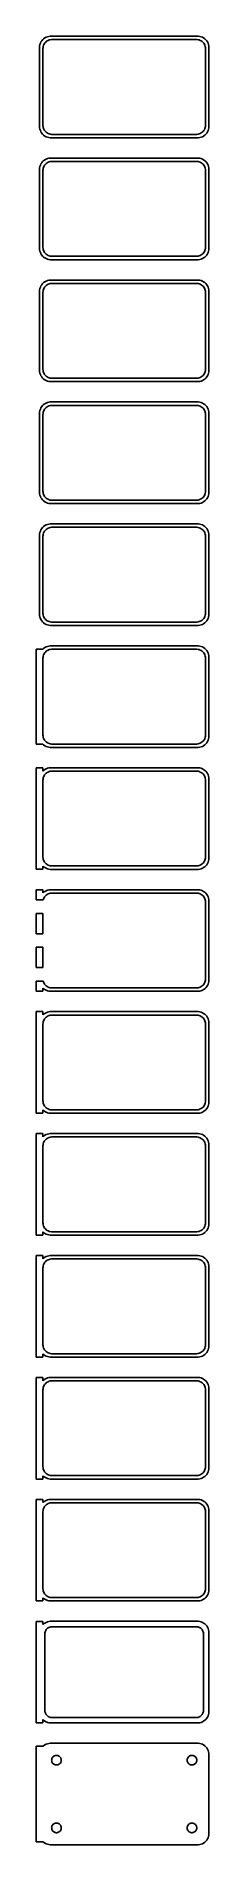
# Model space of a CAD drawing. Header units: metres. Extents: x -39 to 38, y 788 to 1588.
import ezdxf

# ---------------------------------------------------------------- set-up
doc = ezdxf.new("R2010")
doc.units = ezdxf.units.M

msp = doc.modelspace()

# ---------------------------------------------------------------- linework, layer by layer
for p, q in [((-36.5451, 1586.44), (-36.8815, 1585.91)), ((-36.1448, 1586.92), (-36.5451, 1586.44)), ((-35.6871, 1587.35), (-36.1448, 1586.92)), ((-35.1791, 1587.72), (-35.6871, 1587.35)), ((-34.6289, 1588.02), (-35.1791, 1587.72)), ((-34.9159, 1585.74), (-34.5497, 1586.08)), ((-34.0451, 1588.26), (-34.6289, 1588.02)), ((-34.5497, 1586.08), (-34.1433, 1586.38)), ((-34.1433, 1586.38), (-33.7031, 1586.62)), ((-33.4369, 1588.41), (-34.0451, 1588.26)), ((-33.7031, 1586.62), (-33.2361, 1586.8)), ((-32.8139, 1588.49), (-33.4369, 1588.41)), ((-33.2361, 1586.8), (-32.7495, 1586.93)), ((32.8139, 1588.49), (-32.8139, 1588.49)), ((-32.7495, 1586.93), (-32.2512, 1586.99)), ((-32.2512, 1586.99), (32.2512, 1586.99)), ((32.2512, 1586.99), (32.7495, 1586.93)), ((32.7495, 1586.93), (33.2361, 1586.8)), ((33.4369, 1588.41), (32.8139, 1588.49)), ((33.2361, 1586.8), (33.7031, 1586.62)), ((34.0451, 1588.26), (33.4369, 1588.41)), ((33.7031, 1586.62), (34.1433, 1586.38)), ((34.6289, 1588.02), (34.0451, 1588.26)), ((34.1433, 1586.38), (34.5497, 1586.08)), ((34.5497, 1586.08), (34.9159, 1585.74)), ((35.1791, 1587.72), (34.6289, 1588.02)), ((35.6871, 1587.35), (35.1791, 1587.72)), ((36.1448, 1586.92), (35.6871, 1587.35)), ((36.5451, 1586.44), (36.1448, 1586.92)), ((36.8815, 1585.91), (36.5451, 1586.44)), ((-37.4606, 1584.13), (-37.5, 1583.5)), ((-37.5, 1583.5), (-37.5, 1548.5)), ((-37.3429, 1584.74), (-37.4606, 1584.13)), ((-37.1489, 1585.34), (-37.3429, 1584.74)), ((-36.8815, 1585.91), (-37.1489, 1585.34)), ((-36, 1583), (-35.9685, 1583.5)), ((-36, 1549), (-36, 1583)), ((-35.9685, 1583.5), (-35.8743, 1583.99)), ((-35.8743, 1583.99), (-35.7191, 1584.47)), ((-35.7191, 1584.47), (-35.5052, 1584.93)), ((-35.5052, 1584.93), (-35.2361, 1585.35)), ((-35.2361, 1585.35), (-34.9159, 1585.74)), ((34.9159, 1585.74), (35.2361, 1585.35)), ((35.2361, 1585.35), (35.5052, 1584.93)), ((35.5052, 1584.93), (35.7191, 1584.47)), ((35.7191, 1584.47), (35.8743, 1583.99)), ((35.8743, 1583.99), (35.9685, 1583.5)), ((35.9685, 1583.5), (36, 1583)), ((36, 1583), (36, 1549)), ((37.1489, 1585.34), (36.8815, 1585.91)), ((37.3429, 1584.74), (37.1489, 1585.34)), ((37.4606, 1584.13), (37.3429, 1584.74)), ((37.5, 1583.5), (37.4606, 1584.13)), ((37.5, 1548.5), (37.5, 1583.5)), ((-37.5, 1548.5), (-37.4606, 1547.87)), ((-37.4606, 1547.87), (-37.3429, 1547.26)), ((-37.3429, 1547.26), (-37.1489, 1546.66)), ((-37.1489, 1546.66), (-36.8815, 1546.09)), ((-36.8815, 1546.09), (-36.5451, 1545.56)), ((-35.9685, 1548.5), (-36, 1549)), ((-35.8743, 1548.01), (-35.9685, 1548.5)), ((-35.7191, 1547.53), (-35.8743, 1548.01)), ((-35.5052, 1547.07), (-35.7191, 1547.53)), ((-35.2361, 1546.65), (-35.5052, 1547.07)), ((-34.9159, 1546.26), (-35.2361, 1546.65)), ((-34.5497, 1545.92), (-34.9159, 1546.26)), ((-34.1433, 1545.62), (-34.5497, 1545.92)), ((34.5497, 1545.92), (34.1433, 1545.62)), ((34.9159, 1546.26), (34.5497, 1545.92)), ((35.2361, 1546.65), (34.9159, 1546.26)), ((35.5052, 1547.07), (35.2361, 1546.65)), ((35.7191, 1547.53), (35.5052, 1547.07)), ((35.8743, 1548.01), (35.7191, 1547.53)), ((35.9685, 1548.5), (35.8743, 1548.01)), ((36, 1549), (35.9685, 1548.5)), ((36.5451, 1545.56), (36.8815, 1546.09)), ((36.8815, 1546.09), (37.1489, 1546.66)), ((37.1489, 1546.66), (37.3429, 1547.26)), ((37.3429, 1547.26), (37.4606, 1547.87)), ((37.4606, 1547.87), (37.5, 1548.5)), ((-36.5451, 1545.56), (-36.1448, 1545.08)), ((-36.1448, 1545.08), (-35.6871, 1544.65)), ((-35.6871, 1544.65), (-35.1791, 1544.28)), ((-35.1791, 1544.28), (-34.6289, 1543.98)), ((-34.6289, 1543.98), (-34.0451, 1543.74)), ((-33.7031, 1545.38), (-34.1433, 1545.62)), ((-34.0451, 1543.74), (-33.4369, 1543.59)), ((-33.2361, 1545.2), (-33.7031, 1545.38)), ((-33.4369, 1543.59), (-32.8139, 1543.51)), ((-32.7495, 1545.07), (-33.2361, 1545.2)), ((-32.8139, 1543.51), (32.8139, 1543.51)), ((-32.2512, 1545.01), (-32.7495, 1545.07)), ((32.2512, 1545.01), (-32.2512, 1545.01)), ((32.7495, 1545.07), (32.2512, 1545.01)), ((33.2361, 1545.2), (32.7495, 1545.07)), ((32.8139, 1543.51), (33.4369, 1543.59)), ((33.7031, 1545.38), (33.2361, 1545.2)), ((33.4369, 1543.59), (34.0451, 1543.74)), ((34.1433, 1545.62), (33.7031, 1545.38)), ((34.0451, 1543.74), (34.6289, 1543.98)), ((34.6289, 1543.98), (35.1791, 1544.28)), ((35.1791, 1544.28), (35.6871, 1544.65)), ((35.6871, 1544.65), (36.1448, 1545.08)), ((36.1448, 1545.08), (36.5451, 1545.56)), ((-37.4606, 1530.13), (-37.5, 1529.5)), ((-37.3429, 1530.74), (-37.4606, 1530.13)), ((-37.1489, 1531.34), (-37.3429, 1530.74)), ((-36.8815, 1531.91), (-37.1489, 1531.34)), ((-36.5451, 1532.44), (-36.8815, 1531.91)), ((-36.1448, 1532.92), (-36.5451, 1532.44)), ((-35.6871, 1533.35), (-36.1448, 1532.92)), ((-35.9685, 1529.5), (-35.8743, 1529.99)), ((-35.8743, 1529.99), (-35.7191, 1530.47)), ((-35.7191, 1530.47), (-35.5052, 1530.93)), ((-35.1791, 1533.72), (-35.6871, 1533.35)), ((-35.5052, 1530.93), (-35.2361, 1531.35)), ((-35.2361, 1531.35), (-34.9159, 1531.74)), ((-34.6289, 1534.02), (-35.1791, 1533.72)), ((-34.9159, 1531.74), (-34.5497, 1532.08)), ((-34.0451, 1534.26), (-34.6289, 1534.02)), ((-34.5497, 1532.08), (-34.1433, 1532.38)), ((-34.1433, 1532.38), (-33.7031, 1532.62)), ((-33.4369, 1534.41), (-34.0451, 1534.26)), ((-33.7031, 1532.62), (-33.2361, 1532.8)), ((-32.8139, 1534.49), (-33.4369, 1534.41)), ((-33.2361, 1532.8), (-32.7495, 1532.93)), ((32.8139, 1534.49), (-32.8139, 1534.49)), ((-32.7495, 1532.93), (-32.2512, 1532.99)), ((-32.2512, 1532.99), (32.2512, 1532.99)), ((32.2512, 1532.99), (32.7495, 1532.93)), ((32.7495, 1532.93), (33.2361, 1532.8)), ((33.4369, 1534.41), (32.8139, 1534.49)), ((33.2361, 1532.8), (33.7031, 1532.62)), ((34.0451, 1534.26), (33.4369, 1534.41)), ((33.7031, 1532.62), (34.1433, 1532.38)), ((34.6289, 1534.02), (34.0451, 1534.26)), ((34.1433, 1532.38), (34.5497, 1532.08)), ((34.5497, 1532.08), (34.9159, 1531.74)), ((35.1791, 1533.72), (34.6289, 1534.02)), ((34.9159, 1531.74), (35.2361, 1531.35)), ((35.6871, 1533.35), (35.1791, 1533.72)), ((35.2361, 1531.35), (35.5052, 1530.93)), ((35.5052, 1530.93), (35.7191, 1530.47)), ((36.1448, 1532.92), (35.6871, 1533.35)), ((35.7191, 1530.47), (35.8743, 1529.99)), ((35.8743, 1529.99), (35.9685, 1529.5)), ((36.5451, 1532.44), (36.1448, 1532.92)), ((36.8815, 1531.91), (36.5451, 1532.44)), ((37.1489, 1531.34), (36.8815, 1531.91)), ((37.3429, 1530.74), (37.1489, 1531.34)), ((37.4606, 1530.13), (37.3429, 1530.74)), ((37.5, 1529.5), (37.4606, 1530.13)), ((-37.5, 1529.5), (-37.5, 1494.5)), ((-36, 1529), (-35.9685, 1529.5)), ((-36, 1495), (-36, 1529)), ((35.9685, 1529.5), (36, 1529)), ((36, 1529), (36, 1495)), ((37.5, 1494.5), (37.5, 1529.5)), ((-37.5, 1494.5), (-37.4606, 1493.87)), ((-37.4606, 1493.87), (-37.3429, 1493.26)), ((-37.3429, 1493.26), (-37.1489, 1492.66)), ((-37.1489, 1492.66), (-36.8815, 1492.09)), ((-36.8815, 1492.09), (-36.5451, 1491.56)), ((-36.5451, 1491.56), (-36.1448, 1491.08)), ((-36.1448, 1491.08), (-35.6871, 1490.65)), ((-35.9685, 1494.5), (-36, 1495)), ((-35.8743, 1494.01), (-35.9685, 1494.5)), ((-35.7191, 1493.53), (-35.8743, 1494.01)), ((-35.5052, 1493.07), (-35.7191, 1493.53)), ((-35.6871, 1490.65), (-35.1791, 1490.28)), ((-35.2361, 1492.65), (-35.5052, 1493.07)), ((-34.9159, 1492.26), (-35.2361, 1492.65)), ((-35.1791, 1490.28), (-34.6289, 1489.98)), ((-34.5497, 1491.92), (-34.9159, 1492.26)), ((-34.6289, 1489.98), (-34.0451, 1489.74)), ((-34.1433, 1491.62), (-34.5497, 1491.92)), ((-33.7031, 1491.38), (-34.1433, 1491.62)), ((-33.2361, 1491.2), (-33.7031, 1491.38)), ((-32.7495, 1491.07), (-33.2361, 1491.2)), ((-32.2512, 1491.01), (-32.7495, 1491.07)), ((32.2512, 1491.01), (-32.2512, 1491.01)), ((32.7495, 1491.07), (32.2512, 1491.01)), ((33.2361, 1491.2), (32.7495, 1491.07)), ((33.7031, 1491.38), (33.2361, 1491.2)), ((34.1433, 1491.62), (33.7031, 1491.38)), ((34.0451, 1489.74), (34.6289, 1489.98)), ((34.5497, 1491.92), (34.1433, 1491.62)), ((34.9159, 1492.26), (34.5497, 1491.92)), ((34.6289, 1489.98), (35.1791, 1490.28)), ((35.2361, 1492.65), (34.9159, 1492.26)), ((35.1791, 1490.28), (35.6871, 1490.65)), ((35.5052, 1493.07), (35.2361, 1492.65)), ((35.7191, 1493.53), (35.5052, 1493.07)), ((35.6871, 1490.65), (36.1448, 1491.08)), ((35.8743, 1494.01), (35.7191, 1493.53)), ((35.9685, 1494.5), (35.8743, 1494.01)), ((36, 1495), (35.9685, 1494.5)), ((36.1448, 1491.08), (36.5451, 1491.56)), ((36.5451, 1491.56), (36.8815, 1492.09)), ((36.8815, 1492.09), (37.1489, 1492.66)), ((37.1489, 1492.66), (37.3429, 1493.26)), ((37.3429, 1493.26), (37.4606, 1493.87)), ((37.4606, 1493.87), (37.5, 1494.5)), ((-34.0451, 1489.74), (-33.4369, 1489.59)), ((-33.4369, 1489.59), (-32.8139, 1489.51)), ((-32.8139, 1489.51), (32.8139, 1489.51)), ((32.8139, 1489.51), (33.4369, 1489.59)), ((33.4369, 1489.59), (34.0451, 1489.74)), ((-37.4606, 1476.13), (-37.5, 1475.5)), ((-37.5, 1475.5), (-37.5, 1440.5)), ((-37.3429, 1476.74), (-37.4606, 1476.13)), ((-37.1489, 1477.34), (-37.3429, 1476.74)), ((-36.8815, 1477.91), (-37.1489, 1477.34)), ((-36.5451, 1478.44), (-36.8815, 1477.91)), ((-36.1448, 1478.92), (-36.5451, 1478.44)), ((-35.6871, 1479.35), (-36.1448, 1478.92)), ((-36, 1475), (-35.9685, 1475.5)), ((-36, 1441), (-36, 1475)), ((-35.9685, 1475.5), (-35.8743, 1475.99)), ((-35.8743, 1475.99), (-35.7191, 1476.47)), ((-35.7191, 1476.47), (-35.5052, 1476.93)), ((-35.1791, 1479.72), (-35.6871, 1479.35)), ((-35.5052, 1476.93), (-35.2361, 1477.35)), ((-35.2361, 1477.35), (-34.9159, 1477.74)), ((-34.6289, 1480.02), (-35.1791, 1479.72)), ((-34.9159, 1477.74), (-34.5497, 1478.08)), ((-34.0451, 1480.26), (-34.6289, 1480.02)), ((-34.5497, 1478.08), (-34.1433, 1478.38)), ((-34.1433, 1478.38), (-33.7031, 1478.62)), ((-33.4369, 1480.41), (-34.0451, 1480.26)), ((-33.7031, 1478.62), (-33.2361, 1478.8)), ((-32.8139, 1480.49), (-33.4369, 1480.41)), ((-33.2361, 1478.8), (-32.7495, 1478.93)), ((32.8139, 1480.49), (-32.8139, 1480.49)), ((-32.7495, 1478.93), (-32.2512, 1478.99)), ((-32.2512, 1478.99), (32.2512, 1478.99)), ((32.2512, 1478.99), (32.7495, 1478.93)), ((32.7495, 1478.93), (33.2361, 1478.8)), ((33.4369, 1480.41), (32.8139, 1480.49)), ((33.2361, 1478.8), (33.7031, 1478.62)), ((34.0451, 1480.26), (33.4369, 1480.41)), ((33.7031, 1478.62), (34.1433, 1478.38)), ((34.6289, 1480.02), (34.0451, 1480.26)), ((34.1433, 1478.38), (34.5497, 1478.08)), ((34.5497, 1478.08), (34.9159, 1477.74)), ((35.1791, 1479.72), (34.6289, 1480.02)), ((34.9159, 1477.74), (35.2361, 1477.35)), ((35.6871, 1479.35), (35.1791, 1479.72)), ((35.2361, 1477.35), (35.5052, 1476.93)), ((35.5052, 1476.93), (35.7191, 1476.47)), ((36.1448, 1478.92), (35.6871, 1479.35)), ((35.7191, 1476.47), (35.8743, 1475.99)), ((35.8743, 1475.99), (35.9685, 1475.5)), ((35.9685, 1475.5), (36, 1475)), ((36, 1475), (36, 1441)), ((36.5451, 1478.44), (36.1448, 1478.92)), ((36.8815, 1477.91), (36.5451, 1478.44)), ((37.1489, 1477.34), (36.8815, 1477.91)), ((37.3429, 1476.74), (37.1489, 1477.34)), ((37.4606, 1476.13), (37.3429, 1476.74)), ((37.5, 1475.5), (37.4606, 1476.13)), ((37.5, 1440.5), (37.5, 1475.5)), ((-37.5, 1440.5), (-37.4606, 1439.87)), ((-37.4606, 1439.87), (-37.3429, 1439.26)), ((-37.3429, 1439.26), (-37.1489, 1438.66)), ((-37.1489, 1438.66), (-36.8815, 1438.09)), ((-36.8815, 1438.09), (-36.5451, 1437.56)), ((-36.5451, 1437.56), (-36.1448, 1437.08)), ((-36.1448, 1437.08), (-35.6871, 1436.65)), ((-35.9685, 1440.5), (-36, 1441)), ((-35.8743, 1440.01), (-35.9685, 1440.5)), ((-35.7191, 1439.53), (-35.8743, 1440.01)), ((-35.5052, 1439.07), (-35.7191, 1439.53)), ((-35.6871, 1436.65), (-35.1791, 1436.28)), ((-35.2361, 1438.65), (-35.5052, 1439.07)), ((-34.9159, 1438.26), (-35.2361, 1438.65)), ((-35.1791, 1436.28), (-34.6289, 1435.98)), ((-34.5497, 1437.92), (-34.9159, 1438.26)), ((-34.6289, 1435.98), (-34.0451, 1435.74)), ((-34.1433, 1437.62), (-34.5497, 1437.92)), ((-33.7031, 1437.38), (-34.1433, 1437.62)), ((-34.0451, 1435.74), (-33.4369, 1435.59)), ((-33.2361, 1437.2), (-33.7031, 1437.38)), ((-33.4369, 1435.59), (-32.8139, 1435.51)), ((-32.7495, 1437.07), (-33.2361, 1437.2)), ((-32.8139, 1435.51), (32.8139, 1435.51)), ((-32.2512, 1437.01), (-32.7495, 1437.07)), ((32.2512, 1437.01), (-32.2512, 1437.01)), ((32.7495, 1437.07), (32.2512, 1437.01)), ((33.2361, 1437.2), (32.7495, 1437.07)), ((32.8139, 1435.51), (33.4369, 1435.59)), ((33.7031, 1437.38), (33.2361, 1437.2)), ((33.4369, 1435.59), (34.0451, 1435.74)), ((34.1433, 1437.62), (33.7031, 1437.38)), ((34.0451, 1435.74), (34.6289, 1435.98)), ((34.5497, 1437.92), (34.1433, 1437.62)), ((34.9159, 1438.26), (34.5497, 1437.92)), ((34.6289, 1435.98), (35.1791, 1436.28)), ((35.2361, 1438.65), (34.9159, 1438.26)), ((35.1791, 1436.28), (35.6871, 1436.65)), ((35.5052, 1439.07), (35.2361, 1438.65)), ((35.7191, 1439.53), (35.5052, 1439.07)), ((35.6871, 1436.65), (36.1448, 1437.08)), ((35.8743, 1440.01), (35.7191, 1439.53)), ((35.9685, 1440.5), (35.8743, 1440.01)), ((36, 1441), (35.9685, 1440.5)), ((36.1448, 1437.08), (36.5451, 1437.56)), ((36.5451, 1437.56), (36.8815, 1438.09)), ((36.8815, 1438.09), (37.1489, 1438.66)), ((37.1489, 1438.66), (37.3429, 1439.26)), ((37.3429, 1439.26), (37.4606, 1439.87)), ((37.4606, 1439.87), (37.5, 1440.5)), ((-34.6289, 1426.02), (-35.1791, 1425.72)), ((-34.0451, 1426.26), (-34.6289, 1426.02)), ((-33.4369, 1426.41), (-34.0451, 1426.26)), ((-32.8139, 1426.49), (-33.4369, 1426.41)), ((32.8139, 1426.49), (-32.8139, 1426.49)), ((33.4369, 1426.41), (32.8139, 1426.49)), ((34.0451, 1426.26), (33.4369, 1426.41)), ((34.6289, 1426.02), (34.0451, 1426.26)), ((35.1791, 1425.72), (34.6289, 1426.02)), ((-37.4606, 1422.13), (-37.5, 1421.5)), ((-37.5, 1421.5), (-37.5, 1386.5)), ((-37.3429, 1422.74), (-37.4606, 1422.13)), ((-37.1489, 1423.34), (-37.3429, 1422.74)), ((-36.8815, 1423.91), (-37.1489, 1423.34)), ((-36.5451, 1424.44), (-36.8815, 1423.91)), ((-36.1448, 1424.92), (-36.5451, 1424.44)), ((-35.6871, 1425.35), (-36.1448, 1424.92)), ((-36, 1421), (-35.9685, 1421.5)), ((-36, 1387), (-36, 1421)), ((-35.9685, 1421.5), (-35.8743, 1421.99)), ((-35.8743, 1421.99), (-35.7191, 1422.47)), ((-35.7191, 1422.47), (-35.5052, 1422.93)), ((-35.1791, 1425.72), (-35.6871, 1425.35)), ((-35.5052, 1422.93), (-35.2361, 1423.35)), ((-35.2361, 1423.35), (-34.9159, 1423.74)), ((-34.9159, 1423.74), (-34.5497, 1424.08)), ((-34.5497, 1424.08), (-34.1433, 1424.38)), ((-34.1433, 1424.38), (-33.7031, 1424.62)), ((-33.7031, 1424.62), (-33.2361, 1424.8)), ((-33.2361, 1424.8), (-32.7495, 1424.93)), ((-32.7495, 1424.93), (-32.2512, 1424.99)), ((-32.2512, 1424.99), (32.2512, 1424.99)), ((32.2512, 1424.99), (32.7495, 1424.93)), ((32.7495, 1424.93), (33.2361, 1424.8)), ((33.2361, 1424.8), (33.7031, 1424.62)), ((33.7031, 1424.62), (34.1433, 1424.38)), ((34.1433, 1424.38), (34.5497, 1424.08)), ((34.5497, 1424.08), (34.9159, 1423.74)), ((34.9159, 1423.74), (35.2361, 1423.35)), ((35.6871, 1425.35), (35.1791, 1425.72)), ((35.2361, 1423.35), (35.5052, 1422.93)), ((35.5052, 1422.93), (35.7191, 1422.47)), ((36.1448, 1424.92), (35.6871, 1425.35)), ((35.7191, 1422.47), (35.8743, 1421.99)), ((35.8743, 1421.99), (35.9685, 1421.5)), ((35.9685, 1421.5), (36, 1421)), ((36, 1421), (36, 1387)), ((36.5451, 1424.44), (36.1448, 1424.92)), ((36.8815, 1423.91), (36.5451, 1424.44)), ((37.1489, 1423.34), (36.8815, 1423.91)), ((37.3429, 1422.74), (37.1489, 1423.34)), ((37.4606, 1422.13), (37.3429, 1422.74)), ((37.5, 1421.5), (37.4606, 1422.13)), ((37.5, 1386.5), (37.5, 1421.5)), ((-37.5, 1386.5), (-37.4606, 1385.87)), ((-37.4606, 1385.87), (-37.3429, 1385.26)), ((-35.9685, 1386.5), (-36, 1387)), ((-35.8743, 1386.01), (-35.9685, 1386.5)), ((-35.7191, 1385.53), (-35.8743, 1386.01)), ((35.8743, 1386.01), (35.7191, 1385.53)), ((35.9685, 1386.5), (35.8743, 1386.01)), ((36, 1387), (35.9685, 1386.5)), ((37.3429, 1385.26), (37.4606, 1385.87)), ((37.4606, 1385.87), (37.5, 1386.5)), ((-37.3429, 1385.26), (-37.1489, 1384.66)), ((-37.1489, 1384.66), (-36.8815, 1384.09)), ((-36.8815, 1384.09), (-36.5451, 1383.56)), ((-36.5451, 1383.56), (-36.1448, 1383.08)), ((-36.1448, 1383.08), (-35.6871, 1382.65)), ((-35.5052, 1385.07), (-35.7191, 1385.53)), ((-35.6871, 1382.65), (-35.1791, 1382.28)), ((-35.2361, 1384.65), (-35.5052, 1385.07)), ((-34.9159, 1384.26), (-35.2361, 1384.65)), ((-35.1791, 1382.28), (-34.6289, 1381.98)), ((-34.5497, 1383.92), (-34.9159, 1384.26)), ((-34.6289, 1381.98), (-34.0451, 1381.74)), ((-34.1433, 1383.62), (-34.5497, 1383.92)), ((-33.7031, 1383.38), (-34.1433, 1383.62)), ((-34.0451, 1381.74), (-33.4369, 1381.59)), ((-33.2361, 1383.2), (-33.7031, 1383.38)), ((-33.4369, 1381.59), (-32.8139, 1381.51)), ((-32.7495, 1383.07), (-33.2361, 1383.2)), ((-32.8139, 1381.51), (32.8139, 1381.51)), ((-32.2512, 1383.01), (-32.7495, 1383.07)), ((32.2512, 1383.01), (-32.2512, 1383.01)), ((32.7495, 1383.07), (32.2512, 1383.01)), ((33.2361, 1383.2), (32.7495, 1383.07)), ((32.8139, 1381.51), (33.4369, 1381.59)), ((33.7031, 1383.38), (33.2361, 1383.2)), ((33.4369, 1381.59), (34.0451, 1381.74)), ((34.1433, 1383.62), (33.7031, 1383.38)), ((34.0451, 1381.74), (34.6289, 1381.98)), ((34.5497, 1383.92), (34.1433, 1383.62)), ((34.9159, 1384.26), (34.5497, 1383.92)), ((34.6289, 1381.98), (35.1791, 1382.28)), ((35.2361, 1384.65), (34.9159, 1384.26)), ((35.1791, 1382.28), (35.6871, 1382.65)), ((35.5052, 1385.07), (35.2361, 1384.65)), ((35.7191, 1385.53), (35.5052, 1385.07)), ((35.6871, 1382.65), (36.1448, 1383.08)), ((36.1448, 1383.08), (36.5451, 1383.56)), ((36.5451, 1383.56), (36.8815, 1384.09)), ((36.8815, 1384.09), (37.1489, 1384.66)), ((37.1489, 1384.66), (37.3429, 1385.26)), ((-36.8815, 1369.91), (-37.1489, 1369.34)), ((-36.5451, 1370.44), (-36.8815, 1369.91)), ((-36.1448, 1370.92), (-36.5451, 1370.44)), ((-35.6871, 1371.35), (-36.1448, 1370.92)), ((-35.1791, 1371.72), (-35.6871, 1371.35)), ((-35.2361, 1369.35), (-34.9159, 1369.74)), ((-34.6289, 1372.02), (-35.1791, 1371.72)), ((-34.9159, 1369.74), (-34.5497, 1370.08)), ((-34.0451, 1372.26), (-34.6289, 1372.02)), ((-34.5497, 1370.08), (-34.1433, 1370.38)), ((-34.1433, 1370.38), (-33.7031, 1370.62)), ((-33.4369, 1372.41), (-34.0451, 1372.26)), ((-33.7031, 1370.62), (-33.2361, 1370.8)), ((-32.8139, 1372.49), (-33.4369, 1372.41)), ((-33.2361, 1370.8), (-32.7495, 1370.93)), ((32.8139, 1372.49), (-32.8139, 1372.49)), ((-32.7495, 1370.93), (-32.2512, 1370.99)), ((-32.2512, 1370.99), (32.2512, 1370.99)), ((32.2512, 1370.99), (32.7495, 1370.93)), ((32.7495, 1370.93), (33.2361, 1370.8)), ((33.4369, 1372.41), (32.8139, 1372.49)), ((33.2361, 1370.8), (33.7031, 1370.62)), ((34.0451, 1372.26), (33.4369, 1372.41)), ((33.7031, 1370.62), (34.1433, 1370.38)), ((34.6289, 1372.02), (34.0451, 1372.26)), ((34.1433, 1370.38), (34.5497, 1370.08)), ((34.5497, 1370.08), (34.9159, 1369.74)), ((35.1791, 1371.72), (34.6289, 1372.02)), ((34.9159, 1369.74), (35.2361, 1369.35)), ((35.6871, 1371.35), (35.1791, 1371.72)), ((36.1448, 1370.92), (35.6871, 1371.35)), ((36.5451, 1370.44), (36.1448, 1370.92)), ((36.8815, 1369.91), (36.5451, 1370.44)), ((37.1489, 1369.34), (36.8815, 1369.91)), ((-37.4606, 1368.13), (-37.5, 1367.5)), ((-37.5, 1367.5), (-37.5, 1332.5)), ((-37.3429, 1368.74), (-37.4606, 1368.13)), ((-37.1489, 1369.34), (-37.3429, 1368.74)), ((-36, 1367), (-35.9685, 1367.5)), ((-36, 1333), (-36, 1367)), ((-35.9685, 1367.5), (-35.8743, 1367.99)), ((-35.8743, 1367.99), (-35.7191, 1368.47)), ((-35.7191, 1368.47), (-35.5052, 1368.93)), ((-35.5052, 1368.93), (-35.2361, 1369.35)), ((35.2361, 1369.35), (35.5052, 1368.93)), ((35.5052, 1368.93), (35.7191, 1368.47)), ((35.7191, 1368.47), (35.8743, 1367.99)), ((35.8743, 1367.99), (35.9685, 1367.5)), ((35.9685, 1367.5), (36, 1367)), ((36, 1367), (36, 1333)), ((37.3429, 1368.74), (37.1489, 1369.34)), ((37.4606, 1368.13), (37.3429, 1368.74)), ((37.5, 1367.5), (37.4606, 1368.13)), ((37.5, 1332.5), (37.5, 1367.5)), ((-37.5, 1332.5), (-37.4606, 1331.87)), ((-37.4606, 1331.87), (-37.3429, 1331.26)), ((-37.3429, 1331.26), (-37.1489, 1330.66)), ((-37.1489, 1330.66), (-36.8815, 1330.09)), ((-36.8815, 1330.09), (-36.5451, 1329.56)), ((-35.9685, 1332.5), (-36, 1333)), ((-35.8743, 1332.01), (-35.9685, 1332.5)), ((-35.7191, 1331.53), (-35.8743, 1332.01)), ((-35.5052, 1331.07), (-35.7191, 1331.53)), ((-35.2361, 1330.65), (-35.5052, 1331.07)), ((-34.9159, 1330.26), (-35.2361, 1330.65)), ((-34.5497, 1329.92), (-34.9159, 1330.26)), ((-34.1433, 1329.62), (-34.5497, 1329.92)), ((34.5497, 1329.92), (34.1433, 1329.62)), ((34.9159, 1330.26), (34.5497, 1329.92)), ((35.2361, 1330.65), (34.9159, 1330.26)), ((35.5052, 1331.07), (35.2361, 1330.65)), ((35.7191, 1331.53), (35.5052, 1331.07)), ((35.8743, 1332.01), (35.7191, 1331.53)), ((35.9685, 1332.5), (35.8743, 1332.01)), ((36, 1333), (35.9685, 1332.5)), ((36.5451, 1329.56), (36.8815, 1330.09)), ((36.8815, 1330.09), (37.1489, 1330.66)), ((37.1489, 1330.66), (37.3429, 1331.26)), ((37.3429, 1331.26), (37.4606, 1331.87)), ((37.4606, 1331.87), (37.5, 1332.5)), ((-36.5451, 1329.56), (-36.1448, 1329.08)), ((-36.1448, 1329.08), (-35.6871, 1328.65)), ((-35.6871, 1328.65), (-35.1791, 1328.28)), ((-35.1791, 1328.28), (-34.6289, 1327.98)), ((-34.6289, 1327.98), (-34.0451, 1327.74)), ((-33.7031, 1329.38), (-34.1433, 1329.62)), ((-34.0451, 1327.74), (-33.4369, 1327.59)), ((-33.2361, 1329.2), (-33.7031, 1329.38)), ((-33.4369, 1327.59), (-32.8139, 1327.51)), ((-32.7495, 1329.07), (-33.2361, 1329.2)), ((-32.8139, 1327.51), (32.8139, 1327.51)), ((-32.2512, 1329.01), (-32.7495, 1329.07)), ((32.2512, 1329.01), (-32.2512, 1329.01)), ((32.7495, 1329.07), (32.2512, 1329.01)), ((33.2361, 1329.2), (32.7495, 1329.07)), ((32.8139, 1327.51), (33.4369, 1327.59)), ((33.7031, 1329.38), (33.2361, 1329.2)), ((33.4369, 1327.59), (34.0451, 1327.74)), ((34.1433, 1329.62), (33.7031, 1329.38)), ((34.0451, 1327.74), (34.6289, 1327.98)), ((34.6289, 1327.98), (35.1791, 1328.28)), ((35.1791, 1328.28), (35.6871, 1328.65)), ((35.6871, 1328.65), (36.1448, 1329.08)), ((36.1448, 1329.08), (36.5451, 1329.56)), ((-36, 1317.06), (-39, 1317.06)), ((-39, 1317.06), (-39, 1274.94)), ((-35.6871, 1317.35), (-36, 1317.06)), ((-35.9685, 1313.5), (-35.8743, 1313.99)), ((-35.8743, 1313.99), (-35.7191, 1314.47)), ((-35.7191, 1314.47), (-35.5052, 1314.93)), ((-35.1791, 1317.72), (-35.6871, 1317.35)), ((-35.5052, 1314.93), (-35.2361, 1315.35)), ((-35.2361, 1315.35), (-34.9159, 1315.74)), ((-34.6289, 1318.02), (-35.1791, 1317.72)), ((-34.9159, 1315.74), (-34.5497, 1316.08)), ((-34.0451, 1318.26), (-34.6289, 1318.02)), ((-34.5497, 1316.08), (-34.1433, 1316.38)), ((-34.1433, 1316.38), (-33.7031, 1316.62)), ((-33.4369, 1318.41), (-34.0451, 1318.26)), ((-33.7031, 1316.62), (-33.2361, 1316.8)), ((-32.8139, 1318.49), (-33.4369, 1318.41)), ((-33.2361, 1316.8), (-32.7495, 1316.93)), ((32.8139, 1318.49), (-32.8139, 1318.49)), ((-32.7495, 1316.93), (-32.2512, 1316.99)), ((-32.2512, 1316.99), (32.2512, 1316.99)), ((32.2512, 1316.99), (32.7495, 1316.93)), ((32.7495, 1316.93), (33.2361, 1316.8)), ((33.4369, 1318.41), (32.8139, 1318.49)), ((33.2361, 1316.8), (33.7031, 1316.62)), ((34.0451, 1318.26), (33.4369, 1318.41)), ((33.7031, 1316.62), (34.1433, 1316.38)), ((34.6289, 1318.02), (34.0451, 1318.26)), ((34.1433, 1316.38), (34.5497, 1316.08)), ((34.5497, 1316.08), (34.9159, 1315.74)), ((35.1791, 1317.72), (34.6289, 1318.02)), ((34.9159, 1315.74), (35.2361, 1315.35)), ((35.6871, 1317.35), (35.1791, 1317.72)), ((35.2361, 1315.35), (35.5052, 1314.93)), ((35.5052, 1314.93), (35.7191, 1314.47)), ((36.1448, 1316.92), (35.6871, 1317.35)), ((35.7191, 1314.47), (35.8743, 1313.99)), ((35.8743, 1313.99), (35.9685, 1313.5)), ((36.5451, 1316.44), (36.1448, 1316.92)), ((36.8815, 1315.91), (36.5451, 1316.44)), ((37.1489, 1315.34), (36.8815, 1315.91)), ((37.3429, 1314.74), (37.1489, 1315.34)), ((37.4606, 1314.13), (37.3429, 1314.74)), ((37.5, 1313.5), (37.4606, 1314.13)), ((-36, 1313), (-35.9685, 1313.5)), ((-36, 1279), (-36, 1313)), ((35.9685, 1313.5), (36, 1313)), ((36, 1313), (36, 1279)), ((37.5, 1278.5), (37.5, 1313.5)), ((-39, 1274.94), (-36, 1274.94)), ((-35.9685, 1278.5), (-36, 1279)), ((-36, 1274.94), (-35.6871, 1274.65)), ((-35.8743, 1278.01), (-35.9685, 1278.5)), ((-35.7191, 1277.53), (-35.8743, 1278.01)), ((-35.5052, 1277.07), (-35.7191, 1277.53)), ((-35.6871, 1274.65), (-35.1791, 1274.28)), ((-35.2361, 1276.65), (-35.5052, 1277.07)), ((-34.9159, 1276.26), (-35.2361, 1276.65)), ((-35.1791, 1274.28), (-34.6289, 1273.98)), ((-34.5497, 1275.92), (-34.9159, 1276.26)), ((-34.6289, 1273.98), (-34.0451, 1273.74)), ((-34.1433, 1275.62), (-34.5497, 1275.92)), ((-33.7031, 1275.38), (-34.1433, 1275.62)), ((-34.0451, 1273.74), (-33.4369, 1273.59)), ((-33.2361, 1275.2), (-33.7031, 1275.38)), ((-33.4369, 1273.59), (-32.8139, 1273.51)), ((-32.7495, 1275.07), (-33.2361, 1275.2)), ((-32.2512, 1275.01), (-32.7495, 1275.07)), ((32.2512, 1275.01), (-32.2512, 1275.01)), ((32.7495, 1275.07), (32.2512, 1275.01)), ((33.2361, 1275.2), (32.7495, 1275.07)), ((32.8139, 1273.51), (33.4369, 1273.59)), ((33.7031, 1275.38), (33.2361, 1275.2)), ((33.4369, 1273.59), (34.0451, 1273.74)), ((34.1433, 1275.62), (33.7031, 1275.38)), ((34.0451, 1273.74), (34.6289, 1273.98)), ((34.5497, 1275.92), (34.1433, 1275.62)), ((34.9159, 1276.26), (34.5497, 1275.92)), ((34.6289, 1273.98), (35.1791, 1274.28)), ((35.2361, 1276.65), (34.9159, 1276.26)), ((35.1791, 1274.28), (35.6871, 1274.65)), ((35.5052, 1277.07), (35.2361, 1276.65)), ((35.7191, 1277.53), (35.5052, 1277.07)), ((35.6871, 1274.65), (36.1448, 1275.08)), ((35.8743, 1278.01), (35.7191, 1277.53)), ((35.9685, 1278.5), (35.8743, 1278.01)), ((36, 1279), (35.9685, 1278.5)), ((36.1448, 1275.08), (36.5451, 1275.56)), ((36.5451, 1275.56), (36.8815, 1276.09)), ((36.8815, 1276.09), (37.1489, 1276.66)), ((37.1489, 1276.66), (37.3429, 1277.26)), ((37.3429, 1277.26), (37.4606, 1277.87)), ((37.4606, 1277.87), (37.5, 1278.5)), ((-32.8139, 1273.51), (32.8139, 1273.51)), ((-36, 1264.47), (-39, 1264.47)), ((-39, 1264.47), (-39, 1219.53)), ((-36, 1263.06), (-36, 1264.47)), ((-35.6871, 1263.35), (-36, 1263.06)), ((-36, 1259), (-35.9685, 1259.5)), ((-36, 1225), (-36, 1259)), ((-35.9685, 1259.5), (-35.8743, 1259.99)), ((-35.8743, 1259.99), (-35.7191, 1260.47)), ((-35.7191, 1260.47), (-35.5052, 1260.93)), ((-35.1791, 1263.72), (-35.6871, 1263.35)), ((-35.5052, 1260.93), (-35.2361, 1261.35)), ((-35.2361, 1261.35), (-34.9159, 1261.74)), ((-34.6289, 1264.02), (-35.1791, 1263.72)), ((-34.9159, 1261.74), (-34.5497, 1262.08)), ((-34.0451, 1264.26), (-34.6289, 1264.02)), ((-34.5497, 1262.08), (-34.1433, 1262.38)), ((-34.1433, 1262.38), (-33.7031, 1262.62)), ((-33.4369, 1264.41), (-34.0451, 1264.26)), ((-33.7031, 1262.62), (-33.2361, 1262.8)), ((-32.8139, 1264.49), (-33.4369, 1264.41)), ((-33.2361, 1262.8), (-32.7495, 1262.93)), ((32.8139, 1264.49), (-32.8139, 1264.49)), ((-32.7495, 1262.93), (-32.2512, 1262.99)), ((-32.2512, 1262.99), (32.2512, 1262.99)), ((32.2512, 1262.99), (32.7495, 1262.93)), ((32.7495, 1262.93), (33.2361, 1262.8)), ((33.4369, 1264.41), (32.8139, 1264.49)), ((33.2361, 1262.8), (33.7031, 1262.62)), ((34.0451, 1264.26), (33.4369, 1264.41)), ((33.7031, 1262.62), (34.1433, 1262.38)), ((34.6289, 1264.02), (34.0451, 1264.26)), ((34.1433, 1262.38), (34.5497, 1262.08)), ((34.5497, 1262.08), (34.9159, 1261.74)), ((35.1791, 1263.72), (34.6289, 1264.02)), ((34.9159, 1261.74), (35.2361, 1261.35)), ((35.6871, 1263.35), (35.1791, 1263.72)), ((35.2361, 1261.35), (35.5052, 1260.93)), ((35.5052, 1260.93), (35.7191, 1260.47)), ((36.1448, 1262.92), (35.6871, 1263.35)), ((35.7191, 1260.47), (35.8743, 1259.99)), ((35.8743, 1259.99), (35.9685, 1259.5)), ((35.9685, 1259.5), (36, 1259)), ((36, 1259), (36, 1225)), ((36.5451, 1262.44), (36.1448, 1262.92)), ((36.8815, 1261.91), (36.5451, 1262.44)), ((37.1489, 1261.34), (36.8815, 1261.91)), ((37.3429, 1260.74), (37.1489, 1261.34)), ((37.4606, 1260.13), (37.3429, 1260.74)), ((37.5, 1259.5), (37.4606, 1260.13)), ((37.5, 1224.5), (37.5, 1259.5)), ((-39, 1219.53), (-36, 1219.53)), ((-35.9685, 1224.5), (-36, 1225)), ((-36, 1219.53), (-36, 1220.94)), ((-36, 1220.94), (-35.6871, 1220.65)), ((-35.8743, 1224.01), (-35.9685, 1224.5)), ((-35.7191, 1223.53), (-35.8743, 1224.01)), ((-35.5052, 1223.07), (-35.7191, 1223.53)), ((-35.6871, 1220.65), (-35.1791, 1220.28)), ((-35.2361, 1222.65), (-35.5052, 1223.07)), ((-34.9159, 1222.26), (-35.2361, 1222.65)), ((-35.1791, 1220.28), (-34.6289, 1219.98)), ((-34.5497, 1221.92), (-34.9159, 1222.26)), ((-34.6289, 1219.98), (-34.0451, 1219.74)), ((-34.1433, 1221.62), (-34.5497, 1221.92)), ((-33.7031, 1221.38), (-34.1433, 1221.62)), ((-34.0451, 1219.74), (-33.4369, 1219.59)), ((-33.2361, 1221.2), (-33.7031, 1221.38)), ((-33.4369, 1219.59), (-32.8139, 1219.51)), ((-32.7495, 1221.07), (-33.2361, 1221.2)), ((-32.8139, 1219.51), (32.8139, 1219.51)), ((-32.2512, 1221.01), (-32.7495, 1221.07)), ((32.2512, 1221.01), (-32.2512, 1221.01)), ((32.7495, 1221.07), (32.2512, 1221.01)), ((33.2361, 1221.2), (32.7495, 1221.07)), ((32.8139, 1219.51), (33.4369, 1219.59)), ((33.7031, 1221.38), (33.2361, 1221.2)), ((33.4369, 1219.59), (34.0451, 1219.74)), ((34.1433, 1221.62), (33.7031, 1221.38)), ((34.0451, 1219.74), (34.6289, 1219.98)), ((34.5497, 1221.92), (34.1433, 1221.62)), ((34.9159, 1222.26), (34.5497, 1221.92)), ((34.6289, 1219.98), (35.1791, 1220.28)), ((35.2361, 1222.65), (34.9159, 1222.26)), ((35.1791, 1220.28), (35.6871, 1220.65)), ((35.5052, 1223.07), (35.2361, 1222.65)), ((35.7191, 1223.53), (35.5052, 1223.07)), ((35.6871, 1220.65), (36.1448, 1221.08)), ((35.8743, 1224.01), (35.7191, 1223.53)), ((35.9685, 1224.5), (35.8743, 1224.01)), ((36, 1225), (35.9685, 1224.5)), ((36.1448, 1221.08), (36.5451, 1221.56)), ((36.5451, 1221.56), (36.8815, 1222.09)), ((36.8815, 1222.09), (37.1489, 1222.66)), ((37.1489, 1222.66), (37.3429, 1223.26)), ((37.3429, 1223.26), (37.4606, 1223.87)), ((37.4606, 1223.87), (37.5, 1224.5)), ((-36, 1210.49), (-39, 1210.49)), ((-39, 1210.49), (-39, 1205.99)), ((-36, 1209.06), (-36, 1210.49)), ((-35.1791, 1209.72), (-35.6871, 1209.35)), ((-34.6289, 1210.02), (-35.1791, 1209.72)), ((-34.0451, 1210.26), (-34.6289, 1210.02)), ((-33.4369, 1210.41), (-34.0451, 1210.26)), ((-32.8139, 1210.49), (-33.4369, 1210.41)), ((32.8139, 1210.49), (-32.8139, 1210.49)), ((33.4369, 1210.41), (32.8139, 1210.49)), ((34.0451, 1210.26), (33.4369, 1210.41)), ((34.6289, 1210.02), (34.0451, 1210.26)), ((35.1791, 1209.72), (34.6289, 1210.02)), ((35.6871, 1209.35), (35.1791, 1209.72)), ((-39, 1205.99), (-35.8745, 1205.99)), ((-35.6871, 1209.35), (-36, 1209.06)), ((-35.8745, 1205.99), (-35.8743, 1205.99)), ((-35.8743, 1205.99), (-35.7191, 1206.47)), ((-35.7191, 1206.47), (-35.5052, 1206.93)), ((-35.5052, 1206.93), (-35.2361, 1207.35)), ((-35.2361, 1207.35), (-34.9159, 1207.74)), ((-34.9159, 1207.74), (-34.5497, 1208.08)), ((-34.5497, 1208.08), (-34.1433, 1208.38)), ((-34.1433, 1208.38), (-33.7031, 1208.62)), ((-33.7031, 1208.62), (-33.2361, 1208.8)), ((-33.2361, 1208.8), (-32.7495, 1208.93)), ((-32.7495, 1208.93), (-32.2512, 1208.99)), ((-32.2512, 1208.99), (32.2512, 1208.99)), ((32.2512, 1208.99), (32.7495, 1208.93)), ((32.7495, 1208.93), (33.2361, 1208.8)), ((33.2361, 1208.8), (33.7031, 1208.62)), ((33.7031, 1208.62), (34.1433, 1208.38)), ((34.1433, 1208.38), (34.5497, 1208.08)), ((34.5497, 1208.08), (34.9159, 1207.74)), ((34.9159, 1207.74), (35.2361, 1207.35)), ((35.2361, 1207.35), (35.5052, 1206.93)), ((35.5052, 1206.93), (35.7191, 1206.47)), ((36.1448, 1208.92), (35.6871, 1209.35)), ((35.7191, 1206.47), (35.8743, 1205.99)), ((35.8743, 1205.99), (35.9685, 1205.5)), ((35.9685, 1205.5), (36, 1205)), ((36, 1205), (36, 1171)), ((36.5451, 1208.44), (36.1448, 1208.92)), ((36.8815, 1207.91), (36.5451, 1208.44)), ((37.1489, 1207.34), (36.8815, 1207.91)), ((37.3429, 1206.74), (37.1489, 1207.34)), ((37.4606, 1206.13), (37.3429, 1206.74)), ((37.5, 1205.5), (37.4606, 1206.13)), ((37.5, 1170.5), (37.5, 1205.5)), ((-36, 1200.01), (-39, 1200.01)), ((-39, 1200.01), (-39, 1190.99)), ((-36, 1190.99), (-36, 1200.01)), ((-39, 1190.99), (-36, 1190.99)), ((-36, 1185.01), (-39, 1185.01)), ((-39, 1185.01), (-39, 1175.99)), ((-36, 1175.99), (-36, 1185.01)), ((-39, 1175.99), (-36, 1175.99)), ((-35.8745, 1170.01), (-39, 1170.01)), ((-39, 1170.01), (-39, 1165.51)), ((-35.8743, 1170.01), (-35.8745, 1170.01)), ((-35.7191, 1169.53), (-35.8743, 1170.01)), ((-35.5052, 1169.07), (-35.7191, 1169.53)), ((35.7191, 1169.53), (35.5052, 1169.07)), ((35.8743, 1170.01), (35.7191, 1169.53)), ((35.9685, 1170.5), (35.8743, 1170.01)), ((36, 1171), (35.9685, 1170.5)), ((37.3429, 1169.26), (37.4606, 1169.87)), ((37.4606, 1169.87), (37.5, 1170.5)), ((-39, 1165.51), (-36, 1165.51)), ((-36, 1166.94), (-35.6871, 1166.65)), ((-36, 1165.51), (-36, 1166.94)), ((-35.6871, 1166.65), (-35.1791, 1166.28)), ((-35.2361, 1168.65), (-35.5052, 1169.07)), ((-34.9159, 1168.26), (-35.2361, 1168.65)), ((-35.1791, 1166.28), (-34.6289, 1165.98)), ((-34.5497, 1167.92), (-34.9159, 1168.26)), ((-34.6289, 1165.98), (-34.0451, 1165.74)), ((-34.1433, 1167.62), (-34.5497, 1167.92)), ((-33.7031, 1167.38), (-34.1433, 1167.62)), ((-34.0451, 1165.74), (-33.4369, 1165.59)), ((-33.2361, 1167.2), (-33.7031, 1167.38)), ((-33.4369, 1165.59), (-32.8139, 1165.51)), ((-32.7495, 1167.07), (-33.2361, 1167.2)), ((-32.8139, 1165.51), (32.8139, 1165.51)), ((-32.2512, 1167.01), (-32.7495, 1167.07)), ((32.2512, 1167.01), (-32.2512, 1167.01)), ((32.7495, 1167.07), (32.2512, 1167.01)), ((33.2361, 1167.2), (32.7495, 1167.07)), ((32.8139, 1165.51), (33.4369, 1165.59)), ((33.7031, 1167.38), (33.2361, 1167.2)), ((33.4369, 1165.59), (34.0451, 1165.74)), ((34.1433, 1167.62), (33.7031, 1167.38)), ((34.0451, 1165.74), (34.6289, 1165.98)), ((34.5497, 1167.92), (34.1433, 1167.62)), ((34.9159, 1168.26), (34.5497, 1167.92)), ((34.6289, 1165.98), (35.1791, 1166.28)), ((35.2361, 1168.65), (34.9159, 1168.26)), ((35.1791, 1166.28), (35.6871, 1166.65)), ((35.5052, 1169.07), (35.2361, 1168.65)), ((35.6871, 1166.65), (36.1448, 1167.08)), ((36.1448, 1167.08), (36.5451, 1167.56)), ((36.5451, 1167.56), (36.8815, 1168.09)), ((36.8815, 1168.09), (37.1489, 1168.66)), ((37.1489, 1168.66), (37.3429, 1169.26)), ((-36, 1156.49), (-39, 1156.49)), ((-39, 1156.49), (-39, 1111.51)), ((-36, 1155.06), (-36, 1156.49)), ((-35.6871, 1155.35), (-36, 1155.06)), ((-35.1791, 1155.72), (-35.6871, 1155.35)), ((-35.2361, 1153.35), (-34.9159, 1153.74)), ((-34.6289, 1156.02), (-35.1791, 1155.72)), ((-34.9159, 1153.74), (-34.5497, 1154.08)), ((-34.0451, 1156.26), (-34.6289, 1156.02)), ((-34.5497, 1154.08), (-34.1433, 1154.38)), ((-34.1433, 1154.38), (-33.7031, 1154.62)), ((-33.4369, 1156.41), (-34.0451, 1156.26)), ((-33.7031, 1154.62), (-33.2361, 1154.8)), ((-32.8139, 1156.49), (-33.4369, 1156.41)), ((-33.2361, 1154.8), (-32.7495, 1154.93)), ((32.8139, 1156.49), (-32.8139, 1156.49)), ((-32.7495, 1154.93), (-32.2512, 1154.99)), ((-32.2512, 1154.99), (32.2512, 1154.99)), ((32.2512, 1154.99), (32.7495, 1154.93)), ((32.7495, 1154.93), (33.2361, 1154.8)), ((33.4369, 1156.41), (32.8139, 1156.49)), ((33.2361, 1154.8), (33.7031, 1154.62)), ((34.0451, 1156.26), (33.4369, 1156.41)), ((33.7031, 1154.62), (34.1433, 1154.38)), ((34.6289, 1156.02), (34.0451, 1156.26)), ((34.1433, 1154.38), (34.5497, 1154.08)), ((34.5497, 1154.08), (34.9159, 1153.74)), ((35.1791, 1155.72), (34.6289, 1156.02)), ((34.9159, 1153.74), (35.2361, 1153.35)), ((35.6871, 1155.35), (35.1791, 1155.72)), ((36.1448, 1154.92), (35.6871, 1155.35)), ((36.5451, 1154.44), (36.1448, 1154.92)), ((36.8815, 1153.91), (36.5451, 1154.44)), ((37.1489, 1153.34), (36.8815, 1153.91)), ((-36, 1151), (-35.9685, 1151.5)), ((-36, 1117), (-36, 1151)), ((-35.9685, 1151.5), (-35.8743, 1151.99)), ((-35.8743, 1151.99), (-35.7191, 1152.47)), ((-35.7191, 1152.47), (-35.5052, 1152.93)), ((-35.5052, 1152.93), (-35.2361, 1153.35)), ((35.2361, 1153.35), (35.5052, 1152.93)), ((35.5052, 1152.93), (35.7191, 1152.47)), ((35.7191, 1152.47), (35.8743, 1151.99)), ((35.8743, 1151.99), (35.9685, 1151.5)), ((35.9685, 1151.5), (36, 1151)), ((36, 1151), (36, 1117)), ((37.3429, 1152.74), (37.1489, 1153.34)), ((37.4606, 1152.13), (37.3429, 1152.74)), ((37.5, 1151.5), (37.4606, 1152.13)), ((37.5, 1116.5), (37.5, 1151.5)), ((-35.9685, 1116.5), (-36, 1117)), ((-35.8743, 1116.01), (-35.9685, 1116.5)), ((-35.7191, 1115.53), (-35.8743, 1116.01)), ((-35.5052, 1115.07), (-35.7191, 1115.53)), ((-35.2361, 1114.65), (-35.5052, 1115.07)), ((-34.9159, 1114.26), (-35.2361, 1114.65)), ((-34.5497, 1113.92), (-34.9159, 1114.26)), ((-34.1433, 1113.62), (-34.5497, 1113.92)), ((-33.7031, 1113.38), (-34.1433, 1113.62)), ((-33.2361, 1113.2), (-33.7031, 1113.38)), ((33.7031, 1113.38), (33.2361, 1113.2)), ((34.1433, 1113.62), (33.7031, 1113.38)), ((34.5497, 1113.92), (34.1433, 1113.62)), ((34.9159, 1114.26), (34.5497, 1113.92)), ((35.2361, 1114.65), (34.9159, 1114.26)), ((35.5052, 1115.07), (35.2361, 1114.65)), ((35.7191, 1115.53), (35.5052, 1115.07)), ((35.8743, 1116.01), (35.7191, 1115.53)), ((35.9685, 1116.5), (35.8743, 1116.01)), ((36, 1117), (35.9685, 1116.5)), ((36.1448, 1113.08), (36.5451, 1113.56)), ((36.5451, 1113.56), (36.8815, 1114.09)), ((36.8815, 1114.09), (37.1489, 1114.66)), ((37.1489, 1114.66), (37.3429, 1115.26)), ((37.3429, 1115.26), (37.4606, 1115.87)), ((37.4606, 1115.87), (37.5, 1116.5)), ((-39, 1111.51), (-36, 1111.51)), ((-36, 1112.94), (-35.6871, 1112.65)), ((-36, 1111.51), (-36, 1112.94)), ((-35.6871, 1112.65), (-35.1791, 1112.28)), ((-35.1791, 1112.28), (-34.6289, 1111.98)), ((-34.6289, 1111.98), (-34.0451, 1111.74)), ((-34.0451, 1111.74), (-33.4369, 1111.59)), ((-33.4369, 1111.59), (-32.8139, 1111.51)), ((-32.7495, 1113.07), (-33.2361, 1113.2)), ((-32.8139, 1111.51), (32.8139, 1111.51)), ((-32.2512, 1113.01), (-32.7495, 1113.07)), ((32.2512, 1113.01), (-32.2512, 1113.01)), ((32.7495, 1113.07), (32.2512, 1113.01)), ((33.2361, 1113.2), (32.7495, 1113.07)), ((32.8139, 1111.51), (33.4369, 1111.59)), ((33.4369, 1111.59), (34.0451, 1111.74)), ((34.0451, 1111.74), (34.6289, 1111.98)), ((34.6289, 1111.98), (35.1791, 1112.28)), ((35.1791, 1112.28), (35.6871, 1112.65)), ((35.6871, 1112.65), (36.1448, 1113.08)), ((-36, 1102.49), (-39, 1102.49)), ((-39, 1102.49), (-39, 1057.51)), ((-36, 1101.06), (-36, 1102.49)), ((-35.6871, 1101.35), (-36, 1101.06)), ((-36, 1097), (-35.9685, 1097.5)), ((-35.9685, 1097.5), (-35.8743, 1097.99)), ((-35.8743, 1097.99), (-35.7191, 1098.47)), ((-35.7191, 1098.47), (-35.5052, 1098.93)), ((-35.1791, 1101.72), (-35.6871, 1101.35)), ((-35.5052, 1098.93), (-35.2361, 1099.35)), ((-35.2361, 1099.35), (-34.9159, 1099.74)), ((-34.6289, 1102.02), (-35.1791, 1101.72)), ((-34.9159, 1099.74), (-34.5497, 1100.08)), ((-34.0451, 1102.26), (-34.6289, 1102.02)), ((-34.5497, 1100.08), (-34.1433, 1100.38)), ((-34.1433, 1100.38), (-33.7031, 1100.62)), ((-33.4369, 1102.41), (-34.0451, 1102.26)), ((-33.7031, 1100.62), (-33.2361, 1100.8)), ((-32.8139, 1102.49), (-33.4369, 1102.41)), ((-33.2361, 1100.8), (-32.7495, 1100.93)), ((32.8139, 1102.49), (-32.8139, 1102.49)), ((-32.7495, 1100.93), (-32.2512, 1100.99)), ((-32.2512, 1100.99), (32.2512, 1100.99)), ((32.2512, 1100.99), (32.7495, 1100.93)), ((32.7495, 1100.93), (33.2361, 1100.8)), ((33.4369, 1102.41), (32.8139, 1102.49)), ((33.2361, 1100.8), (33.7031, 1100.62)), ((34.0451, 1102.26), (33.4369, 1102.41)), ((33.7031, 1100.62), (34.1433, 1100.38)), ((34.6289, 1102.02), (34.0451, 1102.26)), ((34.1433, 1100.38), (34.5497, 1100.08)), ((34.5497, 1100.08), (34.9159, 1099.74)), ((35.1791, 1101.72), (34.6289, 1102.02)), ((34.9159, 1099.74), (35.2361, 1099.35)), ((35.6871, 1101.35), (35.1791, 1101.72)), ((35.2361, 1099.35), (35.5052, 1098.93)), ((35.5052, 1098.93), (35.7191, 1098.47)), ((36.1448, 1100.92), (35.6871, 1101.35)), ((35.7191, 1098.47), (35.8743, 1097.99)), ((35.8743, 1097.99), (35.9685, 1097.5)), ((35.9685, 1097.5), (36, 1097)), ((36.5451, 1100.44), (36.1448, 1100.92)), ((36.8815, 1099.91), (36.5451, 1100.44)), ((37.1489, 1099.34), (36.8815, 1099.91)), ((37.3429, 1098.74), (37.1489, 1099.34)), ((37.4606, 1098.13), (37.3429, 1098.74)), ((37.5, 1097.5), (37.4606, 1098.13)), ((37.5, 1062.5), (37.5, 1097.5)), ((-36, 1063), (-36, 1097)), ((36, 1097), (36, 1063)), ((-39, 1057.51), (-36, 1057.51)), ((-35.9685, 1062.5), (-36, 1063)), ((-36, 1058.94), (-35.6871, 1058.65)), ((-36, 1057.51), (-36, 1058.94)), ((-35.8743, 1062.01), (-35.9685, 1062.5)), ((-35.7191, 1061.53), (-35.8743, 1062.01)), ((-35.5052, 1061.07), (-35.7191, 1061.53)), ((-35.6871, 1058.65), (-35.1791, 1058.28)), ((-35.2361, 1060.65), (-35.5052, 1061.07)), ((-34.9159, 1060.26), (-35.2361, 1060.65)), ((-35.1791, 1058.28), (-34.6289, 1057.98)), ((-34.5497, 1059.92), (-34.9159, 1060.26)), ((-34.6289, 1057.98), (-34.0451, 1057.74)), ((-34.1433, 1059.62), (-34.5497, 1059.92)), ((-33.7031, 1059.38), (-34.1433, 1059.62)), ((-34.0451, 1057.74), (-33.4369, 1057.59)), ((-33.2361, 1059.2), (-33.7031, 1059.38)), ((-33.4369, 1057.59), (-32.8139, 1057.51)), ((-32.7495, 1059.07), (-33.2361, 1059.2)), ((-32.8139, 1057.51), (32.8139, 1057.51)), ((-32.2512, 1059.01), (-32.7495, 1059.07)), ((32.2512, 1059.01), (-32.2512, 1059.01)), ((32.7495, 1059.07), (32.2512, 1059.01)), ((33.2361, 1059.2), (32.7495, 1059.07)), ((32.8139, 1057.51), (33.4369, 1057.59)), ((33.7031, 1059.38), (33.2361, 1059.2)), ((33.4369, 1057.59), (34.0451, 1057.74)), ((34.1433, 1059.62), (33.7031, 1059.38)), ((34.0451, 1057.74), (34.6289, 1057.98)), ((34.5497, 1059.92), (34.1433, 1059.62)), ((34.9159, 1060.26), (34.5497, 1059.92)), ((34.6289, 1057.98), (35.1791, 1058.28)), ((35.2361, 1060.65), (34.9159, 1060.26)), ((35.1791, 1058.28), (35.6871, 1058.65)), ((35.5052, 1061.07), (35.2361, 1060.65)), ((35.7191, 1061.53), (35.5052, 1061.07)), ((35.6871, 1058.65), (36.1448, 1059.08)), ((35.8743, 1062.01), (35.7191, 1061.53)), ((35.9685, 1062.5), (35.8743, 1062.01)), ((36, 1063), (35.9685, 1062.5)), ((36.1448, 1059.08), (36.5451, 1059.56)), ((36.5451, 1059.56), (36.8815, 1060.09)), ((36.8815, 1060.09), (37.1489, 1060.66)), ((37.1489, 1060.66), (37.3429, 1061.26)), ((37.3429, 1061.26), (37.4606, 1061.87)), ((37.4606, 1061.87), (37.5, 1062.5)), ((-36, 1048.49), (-39, 1048.49)), ((-39, 1048.49), (-39, 1003.51)), ((-36, 1047.06), (-36, 1048.49)), ((-35.6871, 1047.35), (-36, 1047.06)), ((-36, 1043), (-35.9685, 1043.5)), ((-36, 1009), (-36, 1043)), ((-35.9685, 1043.5), (-35.8743, 1043.99)), ((-35.8743, 1043.99), (-35.7191, 1044.47)), ((-35.7191, 1044.47), (-35.5052, 1044.93)), ((-35.1791, 1047.72), (-35.6871, 1047.35)), ((-35.5052, 1044.93), (-35.2361, 1045.35)), ((-35.2361, 1045.35), (-34.9159, 1045.74)), ((-34.6289, 1048.02), (-35.1791, 1047.72)), ((-34.9159, 1045.74), (-34.5497, 1046.08)), ((-34.0451, 1048.26), (-34.6289, 1048.02)), ((-34.5497, 1046.08), (-34.1433, 1046.38)), ((-34.1433, 1046.38), (-33.7031, 1046.62)), ((-33.4369, 1048.41), (-34.0451, 1048.26)), ((-33.7031, 1046.62), (-33.2361, 1046.8)), ((-32.8139, 1048.49), (-33.4369, 1048.41)), ((-33.2361, 1046.8), (-32.7495, 1046.93)), ((32.8139, 1048.49), (-32.8139, 1048.49)), ((-32.7495, 1046.93), (-32.2512, 1046.99)), ((-32.2512, 1046.99), (32.2512, 1046.99)), ((32.2512, 1046.99), (32.7495, 1046.93)), ((32.7495, 1046.93), (33.2361, 1046.8)), ((33.4369, 1048.41), (32.8139, 1048.49)), ((33.2361, 1046.8), (33.7031, 1046.62)), ((34.0451, 1048.26), (33.4369, 1048.41)), ((33.7031, 1046.62), (34.1433, 1046.38)), ((34.6289, 1048.02), (34.0451, 1048.26)), ((34.1433, 1046.38), (34.5497, 1046.08)), ((34.5497, 1046.08), (34.9159, 1045.74)), ((35.1791, 1047.72), (34.6289, 1048.02)), ((34.9159, 1045.74), (35.2361, 1045.35)), ((35.6871, 1047.35), (35.1791, 1047.72)), ((35.2361, 1045.35), (35.5052, 1044.93)), ((35.5052, 1044.93), (35.7191, 1044.47)), ((36.1448, 1046.92), (35.6871, 1047.35)), ((35.7191, 1044.47), (35.8743, 1043.99)), ((35.8743, 1043.99), (35.9685, 1043.5)), ((35.9685, 1043.5), (36, 1043)), ((36, 1043), (36, 1009)), ((36.5451, 1046.44), (36.1448, 1046.92)), ((36.8815, 1045.91), (36.5451, 1046.44)), ((37.1489, 1045.34), (36.8815, 1045.91)), ((37.3429, 1044.74), (37.1489, 1045.34)), ((37.4606, 1044.13), (37.3429, 1044.74)), ((37.5, 1043.5), (37.4606, 1044.13)), ((37.5, 1008.5), (37.5, 1043.5)), ((-39, 1003.51), (-36, 1003.51)), ((-35.9685, 1008.5), (-36, 1009)), ((-36, 1004.94), (-35.6871, 1004.65)), ((-36, 1003.51), (-36, 1004.94)), ((-35.8743, 1008.01), (-35.9685, 1008.5)), ((-35.7191, 1007.53), (-35.8743, 1008.01)), ((-35.5052, 1007.07), (-35.7191, 1007.53)), ((-35.6871, 1004.65), (-35.1791, 1004.28)), ((-35.2361, 1006.65), (-35.5052, 1007.07)), ((-34.9159, 1006.26), (-35.2361, 1006.65)), ((-35.1791, 1004.28), (-34.6289, 1003.98)), ((-34.5497, 1005.92), (-34.9159, 1006.26)), ((-34.6289, 1003.98), (-34.0451, 1003.74)), ((-34.1433, 1005.62), (-34.5497, 1005.92)), ((-33.7031, 1005.38), (-34.1433, 1005.62)), ((-34.0451, 1003.74), (-33.4369, 1003.59)), ((-33.2361, 1005.2), (-33.7031, 1005.38)), ((-33.4369, 1003.59), (-32.8139, 1003.51)), ((-32.7495, 1005.07), (-33.2361, 1005.2)), ((-32.8139, 1003.51), (32.8139, 1003.51)), ((-32.2512, 1005.01), (-32.7495, 1005.07)), ((32.2512, 1005.01), (-32.2512, 1005.01)), ((32.7495, 1005.07), (32.2512, 1005.01)), ((33.2361, 1005.2), (32.7495, 1005.07)), ((32.8139, 1003.51), (33.4369, 1003.59)), ((33.7031, 1005.38), (33.2361, 1005.2)), ((33.4369, 1003.59), (34.0451, 1003.74)), ((34.1433, 1005.62), (33.7031, 1005.38)), ((34.0451, 1003.74), (34.6289, 1003.98)), ((34.5497, 1005.92), (34.1433, 1005.62)), ((34.9159, 1006.26), (34.5497, 1005.92)), ((34.6289, 1003.98), (35.1791, 1004.28)), ((35.2361, 1006.65), (34.9159, 1006.26)), ((35.1791, 1004.28), (35.6871, 1004.65)), ((35.5052, 1007.07), (35.2361, 1006.65)), ((35.7191, 1007.53), (35.5052, 1007.07)), ((35.6871, 1004.65), (36.1448, 1005.08)), ((35.8743, 1008.01), (35.7191, 1007.53)), ((35.9685, 1008.5), (35.8743, 1008.01)), ((36, 1009), (35.9685, 1008.5)), ((36.1448, 1005.08), (36.5451, 1005.56)), ((36.5451, 1005.56), (36.8815, 1006.09)), ((36.8815, 1006.09), (37.1489, 1006.66)), ((37.1489, 1006.66), (37.3429, 1007.26)), ((37.3429, 1007.26), (37.4606, 1007.87)), ((37.4606, 1007.87), (37.5, 1008.5)), ((-36, 994.49), (-39, 994.49)), ((-39, 994.49), (-39, 949.51)), ((-36, 993.059), (-36, 994.49)), ((-35.6871, 993.353), (-36, 993.059)), ((-35.1791, 993.722), (-35.6871, 993.353)), ((-34.6289, 994.024), (-35.1791, 993.722)), ((-34.0451, 994.255), (-34.6289, 994.024)), ((-33.4369, 994.411), (-34.0451, 994.255)), ((-32.8139, 994.49), (-33.4369, 994.411)), ((32.8139, 994.49), (-32.8139, 994.49)), ((33.4369, 994.411), (32.8139, 994.49)), ((34.0451, 994.255), (33.4369, 994.411)), ((34.6289, 994.024), (34.0451, 994.255)), ((35.1791, 993.722), (34.6289, 994.024)), ((35.6871, 993.353), (35.1791, 993.722)), ((36.1448, 992.923), (35.6871, 993.353)), ((-36, 989), (-35.9685, 989.501)), ((-36, 955), (-36, 989)), ((-35.9685, 989.501), (-35.8743, 989.995)), ((-35.8743, 989.995), (-35.7191, 990.472)), ((-35.7191, 990.472), (-35.5052, 990.927)), ((-35.5052, 990.927), (-35.2361, 991.351)), ((-35.2361, 991.351), (-34.9159, 991.738)), ((-34.9159, 991.738), (-34.5497, 992.082)), ((-34.5497, 992.082), (-34.1433, 992.377)), ((-34.1433, 992.377), (-33.7031, 992.619)), ((-33.7031, 992.619), (-33.2361, 992.804)), ((-33.2361, 992.804), (-32.7495, 992.929)), ((-32.7495, 992.929), (-32.2512, 992.992)), ((-32.2512, 992.992), (32.2512, 992.992)), ((32.2512, 992.992), (32.7495, 992.929)), ((32.7495, 992.929), (33.2361, 992.804)), ((33.2361, 992.804), (33.7031, 992.619)), ((33.7031, 992.619), (34.1433, 992.377)), ((34.1433, 992.377), (34.5497, 992.082)), ((34.5497, 992.082), (34.9159, 991.738)), ((34.9159, 991.738), (35.2361, 991.351)), ((35.2361, 991.351), (35.5052, 990.927)), ((35.5052, 990.927), (35.7191, 990.472)), ((35.7191, 990.472), (35.8743, 989.995)), ((35.8743, 989.995), (35.9685, 989.501)), ((35.9685, 989.501), (36, 989)), ((36, 989), (36, 955)), ((36.5451, 992.439), (36.1448, 992.923)), ((36.8815, 991.909), (36.5451, 992.439)), ((37.1489, 991.341), (36.8815, 991.909)), ((37.3429, 990.743), (37.1489, 991.341)), ((37.4606, 990.127), (37.3429, 990.743)), ((37.5, 989.5), (37.4606, 990.127)), ((37.5, 954.5), (37.5, 989.5)), ((-35.9685, 954.499), (-36, 955)), ((-35.8743, 954.005), (-35.9685, 954.499)), ((-35.7191, 953.528), (-35.8743, 954.005)), ((-35.5052, 953.073), (-35.7191, 953.528)), ((35.7191, 953.528), (35.5052, 953.073)), ((35.8743, 954.005), (35.7191, 953.528)), ((35.9685, 954.499), (35.8743, 954.005)), ((36, 955), (35.9685, 954.499)), ((37.1489, 952.659), (37.3429, 953.257)), ((37.3429, 953.257), (37.4606, 953.873)), ((37.4606, 953.873), (37.5, 954.5)), ((-39, 949.51), (-36, 949.51)), ((-36, 950.941), (-35.6871, 950.647)), ((-36, 949.51), (-36, 950.941)), ((-35.6871, 950.647), (-35.1791, 950.278)), ((-35.2361, 952.649), (-35.5052, 953.073)), ((-34.9159, 952.262), (-35.2361, 952.649)), ((-35.1791, 950.278), (-34.6289, 949.976)), ((-34.5497, 951.918), (-34.9159, 952.262)), ((-34.6289, 949.976), (-34.0451, 949.745)), ((-34.1433, 951.623), (-34.5497, 951.918)), ((-33.7031, 951.381), (-34.1433, 951.623)), ((-34.0451, 949.745), (-33.4369, 949.589)), ((-33.2361, 951.196), (-33.7031, 951.381)), ((-33.4369, 949.589), (-32.8139, 949.51)), ((-32.7495, 951.071), (-33.2361, 951.196)), ((-32.8139, 949.51), (32.8139, 949.51)), ((-32.2512, 951.008), (-32.7495, 951.071)), ((32.2512, 951.008), (-32.2512, 951.008)), ((32.7495, 951.071), (32.2512, 951.008)), ((33.2361, 951.196), (32.7495, 951.071)), ((32.8139, 949.51), (33.4369, 949.589)), ((33.7031, 951.381), (33.2361, 951.196)), ((33.4369, 949.589), (34.0451, 949.745)), ((34.1433, 951.623), (33.7031, 951.381)), ((34.0451, 949.745), (34.6289, 949.976)), ((34.5497, 951.918), (34.1433, 951.623)), ((34.9159, 952.262), (34.5497, 951.918)), ((34.6289, 949.976), (35.1791, 950.278)), ((35.2361, 952.649), (34.9159, 952.262)), ((35.1791, 950.278), (35.6871, 950.647)), ((35.5052, 953.073), (35.2361, 952.649)), ((35.6871, 950.647), (36.1448, 951.077)), ((36.1448, 951.077), (36.5451, 951.561)), ((36.5451, 951.561), (36.8815, 952.091)), ((36.8815, 952.091), (37.1489, 952.659)), ((-36, 940.49), (-39, 940.49)), ((-39, 940.49), (-39, 895.51)), ((-36, 939.059), (-36, 940.49)), ((-35.6871, 939.353), (-36, 939.059)), ((-35.1791, 939.722), (-35.6871, 939.353)), ((-35.5052, 936.927), (-35.2361, 937.351)), ((-35.2361, 937.351), (-34.9159, 937.738)), ((-34.6289, 940.024), (-35.1791, 939.722)), ((-34.9159, 937.738), (-34.5497, 938.082)), ((-34.0451, 940.255), (-34.6289, 940.024)), ((-34.5497, 938.082), (-34.1433, 938.377)), ((-34.1433, 938.377), (-33.7031, 938.619)), ((-33.4369, 940.411), (-34.0451, 940.255)), ((-33.7031, 938.619), (-33.2361, 938.804)), ((-32.8139, 940.49), (-33.4369, 940.411)), ((-33.2361, 938.804), (-32.7495, 938.929)), ((32.8139, 940.49), (-32.8139, 940.49)), ((-32.7495, 938.929), (-32.2512, 938.992)), ((-32.2512, 938.992), (32.2512, 938.992)), ((32.2512, 938.992), (32.7495, 938.929)), ((32.7495, 938.929), (33.2361, 938.804)), ((33.4369, 940.411), (32.8139, 940.49)), ((33.2361, 938.804), (33.7031, 938.619)), ((34.0451, 940.255), (33.4369, 940.411)), ((33.7031, 938.619), (34.1433, 938.377)), ((34.6289, 940.024), (34.0451, 940.255)), ((34.1433, 938.377), (34.5497, 938.082)), ((34.5497, 938.082), (34.9159, 937.738)), ((35.1791, 939.722), (34.6289, 940.024)), ((34.9159, 937.738), (35.2361, 937.351)), ((35.6871, 939.353), (35.1791, 939.722)), ((35.2361, 937.351), (35.5052, 936.927)), ((36.1448, 938.923), (35.6871, 939.353)), ((36.5451, 938.439), (36.1448, 938.923)), ((36.8815, 937.909), (36.5451, 938.439)), ((37.1489, 937.341), (36.8815, 937.909)), ((37.3429, 936.743), (37.1489, 937.341)), ((-36, 935), (-35.9685, 935.501)), ((-36, 901), (-36, 935)), ((-35.9685, 935.501), (-35.8743, 935.995)), ((-35.8743, 935.995), (-35.7191, 936.472)), ((-35.7191, 936.472), (-35.5052, 936.927)), ((35.5052, 936.927), (35.7191, 936.472)), ((35.7191, 936.472), (35.8743, 935.995)), ((35.8743, 935.995), (35.9685, 935.501)), ((35.9685, 935.501), (36, 935)), ((36, 935), (36, 901)), ((37.4606, 936.127), (37.3429, 936.743)), ((37.5, 935.5), (37.4606, 936.127)), ((37.5, 900.5), (37.5, 935.5)), ((-35.9685, 900.499), (-36, 901)), ((-35.8743, 900.005), (-35.9685, 900.499)), ((-35.7191, 899.528), (-35.8743, 900.005)), ((-35.5052, 899.073), (-35.7191, 899.528)), ((-35.2361, 898.649), (-35.5052, 899.073)), ((-34.9159, 898.262), (-35.2361, 898.649)), ((-34.5497, 897.918), (-34.9159, 898.262)), ((-34.1433, 897.623), (-34.5497, 897.918)), ((-33.7031, 897.381), (-34.1433, 897.623)), ((-33.2361, 897.196), (-33.7031, 897.381)), ((-32.7495, 897.071), (-33.2361, 897.196)), ((33.2361, 897.196), (32.7495, 897.071)), ((33.7031, 897.381), (33.2361, 897.196)), ((34.1433, 897.623), (33.7031, 897.381)), ((34.5497, 897.918), (34.1433, 897.623)), ((34.9159, 898.262), (34.5497, 897.918)), ((35.2361, 898.649), (34.9159, 898.262)), ((35.5052, 899.073), (35.2361, 898.649)), ((35.7191, 899.528), (35.5052, 899.073)), ((35.8743, 900.005), (35.7191, 899.528)), ((35.9685, 900.499), (35.8743, 900.005)), ((36, 901), (35.9685, 900.499)), ((36.1448, 897.077), (36.5451, 897.561)), ((36.5451, 897.561), (36.8815, 898.091)), ((36.8815, 898.091), (37.1489, 898.659)), ((37.1489, 898.659), (37.3429, 899.257)), ((37.3429, 899.257), (37.4606, 899.873)), ((37.4606, 899.873), (37.5, 900.5)), ((-39, 895.51), (-36, 895.51)), ((-36, 896.941), (-35.6871, 896.647)), ((-36, 895.51), (-36, 896.941)), ((-35.6871, 896.647), (-35.1791, 896.278)), ((-35.1791, 896.278), (-34.6289, 895.976)), ((-34.6289, 895.976), (-34.0451, 895.745)), ((-34.0451, 895.745), (-33.4369, 895.589)), ((-33.4369, 895.589), (-32.8139, 895.51)), ((-32.8139, 895.51), (32.8139, 895.51)), ((-32.2512, 897.008), (-32.7495, 897.071)), ((32.2512, 897.008), (-32.2512, 897.008)), ((32.7495, 897.071), (32.2512, 897.008)), ((32.8139, 895.51), (33.4369, 895.589)), ((33.4369, 895.589), (34.0451, 895.745)), ((34.0451, 895.745), (34.6289, 895.976)), ((34.6289, 895.976), (35.1791, 896.278)), ((35.1791, 896.278), (35.6871, 896.647)), ((35.6871, 896.647), (36.1448, 897.077)), ((-36, 886.479), (-39, 886.479)), ((-39, 886.479), (-39, 841.521)), ((-36, 885.059), (-36, 886.479)), ((-35.6871, 885.353), (-36, 885.059)), ((-35.1791, 885.722), (-35.6871, 885.353)), ((-34.6289, 886.024), (-35.1791, 885.722)), ((-35.1129, 881), (-35.0884, 881.39)), ((-35.0884, 881.39), (-35.0151, 881.774)), ((-35.0151, 881.774), (-34.8943, 882.146)), ((-34.8943, 882.146), (-34.7279, 882.5)), ((-34.7279, 882.5), (-34.5184, 882.83)), ((-34.0451, 886.255), (-34.6289, 886.024)), ((-34.5184, 882.83), (-34.2692, 883.131)), ((-34.2692, 883.131), (-33.9842, 883.399)), ((-33.4369, 886.411), (-34.0451, 886.255)), ((-33.9842, 883.399), (-33.668, 883.628)), ((-33.668, 883.628), (-33.3254, 883.817)), ((-32.8139, 886.49), (-33.4369, 886.411)), ((-33.3254, 883.817), (-32.9619, 883.961)), ((-32.9619, 883.961), (-32.5833, 884.058)), ((32.8139, 886.49), (-32.8139, 886.49)), ((-32.5833, 884.058), (-32.1954, 884.107)), ((-32.1954, 884.107), (32.1954, 884.107)), ((32.1954, 884.107), (32.5833, 884.058)), ((32.5833, 884.058), (32.9619, 883.961)), ((33.4369, 886.411), (32.8139, 886.49)), ((32.9619, 883.961), (33.3254, 883.817)), ((33.3254, 883.817), (33.668, 883.628)), ((34.0451, 886.255), (33.4369, 886.411)), ((33.668, 883.628), (33.9842, 883.399)), ((33.9842, 883.399), (34.2692, 883.131)), ((34.6289, 886.024), (34.0451, 886.255)), ((34.2692, 883.131), (34.5184, 882.83)), ((34.5184, 882.83), (34.7279, 882.5)), ((35.1791, 885.722), (34.6289, 886.024)), ((34.7279, 882.5), (34.8943, 882.146)), ((34.8943, 882.146), (35.0151, 881.774)), ((35.0151, 881.774), (35.0884, 881.39)), ((35.0884, 881.39), (35.1129, 881)), ((35.6871, 885.353), (35.1791, 885.722)), ((36.1448, 884.923), (35.6871, 885.353)), ((36.5451, 884.439), (36.1448, 884.923)), ((36.8815, 883.909), (36.5451, 884.439)), ((37.1489, 883.341), (36.8815, 883.909)), ((37.3429, 882.743), (37.1489, 883.341)), ((37.4606, 882.127), (37.3429, 882.743)), ((37.5, 881.5), (37.4606, 882.127)), ((37.5, 846.5), (37.5, 881.5)), ((-35.1129, 847), (-35.1129, 881)), ((35.1129, 881), (35.1129, 847)), ((-39, 841.521), (-36, 841.521)), ((-36, 841.521), (-36, 842.941)), ((-36, 842.941), (-35.6871, 842.647)), ((-35.6871, 842.647), (-35.1791, 842.278)), ((-35.1791, 842.278), (-34.6289, 841.976)), ((-35.0884, 846.61), (-35.1129, 847)), ((-35.0151, 846.226), (-35.0884, 846.61)), ((-34.8943, 845.854), (-35.0151, 846.226)), ((-34.7279, 845.5), (-34.8943, 845.854)), ((-34.5184, 845.17), (-34.7279, 845.5)), ((-34.6289, 841.976), (-34.0451, 841.745)), ((-34.2692, 844.869), (-34.5184, 845.17)), ((-33.9842, 844.601), (-34.2692, 844.869)), ((-34.0451, 841.745), (-33.4369, 841.589)), ((-33.668, 844.372), (-33.9842, 844.601)), ((-33.3254, 844.183), (-33.668, 844.372)), ((-33.4369, 841.589), (-32.8139, 841.51)), ((-32.9619, 844.039), (-33.3254, 844.183)), ((-32.5833, 843.942), (-32.9619, 844.039)), ((-32.8139, 841.51), (32.8139, 841.51)), ((-32.1954, 843.893), (-32.5833, 843.942)), ((32.1954, 843.893), (-32.1954, 843.893)), ((32.5833, 843.942), (32.1954, 843.893)), ((32.9619, 844.039), (32.5833, 843.942)), ((32.8139, 841.51), (33.4369, 841.589)), ((33.3254, 844.183), (32.9619, 844.039)), ((33.668, 844.372), (33.3254, 844.183)), ((33.4369, 841.589), (34.0451, 841.745)), ((33.9842, 844.601), (33.668, 844.372)), ((34.2692, 844.869), (33.9842, 844.601)), ((34.0451, 841.745), (34.6289, 841.976)), ((34.5184, 845.17), (34.2692, 844.869)), ((34.7279, 845.5), (34.5184, 845.17)), ((34.6289, 841.976), (35.1791, 842.278)), ((34.8943, 845.854), (34.7279, 845.5)), ((35.0151, 846.226), (34.8943, 845.854)), ((35.0884, 846.61), (35.0151, 846.226)), ((35.1129, 847), (35.0884, 846.61)), ((35.1791, 842.278), (35.6871, 842.647)), ((35.6871, 842.647), (36.1448, 843.077)), ((36.1448, 843.077), (36.5451, 843.561)), ((36.5451, 843.561), (36.8815, 844.091)), ((36.8815, 844.091), (37.1489, 844.659)), ((37.1489, 844.659), (37.3429, 845.257)), ((37.3429, 845.257), (37.4606, 845.873)), ((37.4606, 845.873), (37.5, 846.5)), ((-36, 831.153), (-39, 831.153)), ((-39, 831.153), (-39, 788.847)), ((-35.6871, 831.353), (-36, 831.059)), ((-36, 831.059), (-36, 831.153)), ((-35.1791, 831.722), (-35.6871, 831.353)), ((-34.6289, 832.024), (-35.1791, 831.722)), ((-34.0451, 832.255), (-34.6289, 832.024)), ((-33.4369, 832.411), (-34.0451, 832.255)), ((-32.8139, 832.49), (-33.4369, 832.411)), ((32.8139, 832.49), (-32.8139, 832.49)), ((-32.1353, 825), (-32.1185, 825.268)), ((-32.1185, 825.268), (-32.0682, 825.531)), ((-32.0682, 825.531), (-31.9853, 825.786)), ((-31.9853, 825.786), (-31.8712, 826.029)), ((-31.8712, 826.029), (-31.7275, 826.255)), ((-31.7275, 826.255), (-31.5565, 826.462)), ((-31.5565, 826.462), (-31.3611, 826.645)), ((-31.3611, 826.645), (-31.1441, 826.803)), ((-31.1441, 826.803), (-30.9091, 826.932)), ((-30.9091, 826.932), (-30.6598, 827.031)), ((-30.6598, 827.031), (-30.4001, 827.097)), ((-30.4001, 827.097), (-30.1341, 827.131)), ((-30.1341, 827.131), (-29.8659, 827.131)), ((-29.8659, 827.131), (-29.5999, 827.097)), ((-29.5999, 827.097), (-29.3401, 827.031)), ((-29.3401, 827.031), (-29.0908, 826.932)), ((-29.0908, 826.932), (-28.8559, 826.803)), ((-28.8559, 826.803), (-28.6389, 826.645)), ((-28.6389, 826.645), (-28.4434, 826.462)), ((-28.4434, 826.462), (-28.2725, 826.255)), ((-28.2725, 826.255), (-28.1288, 826.029)), ((-28.1288, 826.029), (-28.0146, 825.786)), ((-28.0146, 825.786), (-27.9318, 825.531)), ((-27.9318, 825.531), (-27.8815, 825.268)), ((-27.8815, 825.268), (-27.8647, 825)), ((27.8647, 825), (27.8815, 825.268)), ((27.8815, 825.268), (27.9318, 825.531)), ((27.9318, 825.531), (28.0146, 825.786)), ((28.0146, 825.786), (28.1288, 826.029)), ((28.1288, 826.029), (28.2725, 826.255)), ((28.2725, 826.255), (28.4434, 826.462)), ((28.4434, 826.462), (28.6389, 826.645)), ((28.6389, 826.645), (28.8559, 826.803)), ((28.8559, 826.803), (29.0908, 826.932)), ((29.0908, 826.932), (29.3401, 827.031)), ((29.3401, 827.031), (29.5999, 827.097)), ((29.5999, 827.097), (29.8659, 827.131)), ((29.8659, 827.131), (30.1341, 827.131)), ((30.1341, 827.131), (30.4001, 827.097)), ((30.4001, 827.097), (30.6598, 827.031)), ((30.6598, 827.031), (30.9091, 826.932)), ((30.9091, 826.932), (31.1441, 826.803)), ((31.1441, 826.803), (31.3611, 826.645)), ((31.3611, 826.645), (31.5565, 826.462)), ((31.5565, 826.462), (31.7275, 826.255)), ((31.7275, 826.255), (31.8712, 826.029)), ((31.8712, 826.029), (31.9853, 825.786)), ((31.9853, 825.786), (32.0682, 825.531)), ((32.0682, 825.531), (32.1185, 825.268)), ((32.1185, 825.268), (32.1353, 825)), ((33.4369, 832.411), (32.8139, 832.49)), ((34.0451, 832.255), (33.4369, 832.411)), ((34.6289, 832.024), (34.0451, 832.255)), ((35.1791, 831.722), (34.6289, 832.024)), ((35.6871, 831.353), (35.1791, 831.722)), ((36.1448, 830.923), (35.6871, 831.353)), ((36.5451, 830.439), (36.1448, 830.923)), ((36.8815, 829.909), (36.5451, 830.439)), ((37.1489, 829.341), (36.8815, 829.909)), ((37.3429, 828.743), (37.1489, 829.341)), ((37.4606, 828.127), (37.3429, 828.743)), ((37.5, 827.5), (37.4606, 828.127)), ((37.5, 792.5), (37.5, 827.5)), ((-32.1185, 824.732), (-32.1353, 825)), ((-32.0682, 824.469), (-32.1185, 824.732)), ((-31.9853, 824.214), (-32.0682, 824.469)), ((-31.8712, 823.971), (-31.9853, 824.214)), ((-31.7275, 823.745), (-31.8712, 823.971)), ((-31.5565, 823.538), (-31.7275, 823.745)), ((-31.3611, 823.355), (-31.5565, 823.538)), ((-31.1441, 823.197), (-31.3611, 823.355)), ((-30.9091, 823.068), (-31.1441, 823.197)), ((-30.6598, 822.969), (-30.9091, 823.068)), ((-30.4001, 822.903), (-30.6598, 822.969)), ((-30.1341, 822.869), (-30.4001, 822.903)), ((-29.8659, 822.869), (-30.1341, 822.869)), ((-29.5999, 822.903), (-29.8659, 822.869)), ((-29.3401, 822.969), (-29.5999, 822.903)), ((-29.0908, 823.068), (-29.3401, 822.969)), ((-28.8559, 823.197), (-29.0908, 823.068)), ((-28.6389, 823.355), (-28.8559, 823.197)), ((-28.4434, 823.538), (-28.6389, 823.355)), ((-28.2725, 823.745), (-28.4434, 823.538)), ((-28.1288, 823.971), (-28.2725, 823.745)), ((-28.0146, 824.214), (-28.1288, 823.971)), ((-27.9318, 824.469), (-28.0146, 824.214)), ((-27.8815, 824.732), (-27.9318, 824.469)), ((-27.8647, 825), (-27.8815, 824.732)), ((27.8815, 824.732), (27.8647, 825)), ((27.9318, 824.469), (27.8815, 824.732)), ((28.0146, 824.214), (27.9318, 824.469)), ((28.1288, 823.971), (28.0146, 824.214)), ((28.2725, 823.745), (28.1288, 823.971)), ((28.4434, 823.538), (28.2725, 823.745)), ((28.6389, 823.355), (28.4434, 823.538)), ((28.8559, 823.197), (28.6389, 823.355)), ((29.0908, 823.068), (28.8559, 823.197)), ((29.3401, 822.969), (29.0908, 823.068)), ((29.5999, 822.903), (29.3401, 822.969)), ((29.8659, 822.869), (29.5999, 822.903)), ((30.1341, 822.869), (29.8659, 822.869)), ((30.4001, 822.903), (30.1341, 822.869)), ((30.6598, 822.969), (30.4001, 822.903)), ((30.9091, 823.068), (30.6598, 822.969)), ((31.1441, 823.197), (30.9091, 823.068)), ((31.3611, 823.355), (31.1441, 823.197)), ((31.5565, 823.538), (31.3611, 823.355)), ((31.7275, 823.745), (31.5565, 823.538)), ((31.8712, 823.971), (31.7275, 823.745)), ((31.9853, 824.214), (31.8712, 823.971)), ((32.0682, 824.469), (31.9853, 824.214)), ((32.1185, 824.732), (32.0682, 824.469)), ((32.1353, 825), (32.1185, 824.732)), ((-32.1353, 795), (-32.1185, 795.268)), ((-32.1185, 794.732), (-32.1353, 795)), ((-32.1185, 795.268), (-32.0682, 795.531)), ((-32.0682, 794.469), (-32.1185, 794.732)), ((-32.0682, 795.531), (-31.9853, 795.786)), ((-31.9853, 794.214), (-32.0682, 794.469)), ((-31.9853, 795.786), (-31.8712, 796.029)), ((-31.8712, 793.971), (-31.9853, 794.214)), ((-31.8712, 796.029), (-31.7275, 796.255)), ((-31.7275, 793.745), (-31.8712, 793.971)), ((-31.7275, 796.255), (-31.5565, 796.462)), ((-31.5565, 793.538), (-31.7275, 793.745)), ((-31.5565, 796.462), (-31.3611, 796.645)), ((-31.3611, 793.355), (-31.5565, 793.538)), ((-31.3611, 796.645), (-31.1441, 796.803)), ((-31.1441, 793.197), (-31.3611, 793.355)), ((-31.1441, 796.803), (-30.9091, 796.932)), ((-30.9091, 793.068), (-31.1441, 793.197)), ((-30.9091, 796.932), (-30.6598, 797.031)), ((-30.6598, 792.969), (-30.9091, 793.068)), ((-30.6598, 797.031), (-30.4001, 797.097)), ((-30.4001, 797.097), (-30.1341, 797.131)), ((-30.1341, 797.131), (-29.8659, 797.131)), ((-29.8659, 797.131), (-29.5999, 797.097)), ((-29.5999, 797.097), (-29.3401, 797.031)), ((-29.3401, 797.031), (-29.0908, 796.932)), ((-29.0908, 793.068), (-29.3401, 792.969)), ((-29.0908, 796.932), (-28.8559, 796.803)), ((-28.8559, 793.197), (-29.0908, 793.068)), ((-28.8559, 796.803), (-28.6389, 796.645)), ((-28.6389, 793.355), (-28.8559, 793.197)), ((-28.6389, 796.645), (-28.4434, 796.462)), ((-28.4434, 793.538), (-28.6389, 793.355)), ((-28.4434, 796.462), (-28.2725, 796.255)), ((-28.2725, 793.745), (-28.4434, 793.538)), ((-28.2725, 796.255), (-28.1288, 796.029)), ((-28.1288, 793.971), (-28.2725, 793.745)), ((-28.1288, 796.029), (-28.0146, 795.786)), ((-28.0146, 794.214), (-28.1288, 793.971)), ((-28.0146, 795.786), (-27.9318, 795.531)), ((-27.9318, 794.469), (-28.0146, 794.214)), ((-27.9318, 795.531), (-27.8815, 795.268)), ((-27.8815, 794.732), (-27.9318, 794.469)), ((-27.8815, 795.268), (-27.8647, 795)), ((-27.8647, 795), (-27.8815, 794.732)), ((27.8647, 795), (27.8815, 795.268)), ((27.8815, 794.732), (27.8647, 795)), ((27.8815, 795.268), (27.9318, 795.531)), ((27.9318, 794.469), (27.8815, 794.732)), ((27.9318, 795.531), (28.0146, 795.786)), ((28.0146, 794.214), (27.9318, 794.469)), ((28.0146, 795.786), (28.1288, 796.029)), ((28.1288, 793.971), (28.0146, 794.214)), ((28.1288, 796.029), (28.2725, 796.255)), ((28.2725, 793.745), (28.1288, 793.971)), ((28.2725, 796.255), (28.4434, 796.462)), ((28.4434, 793.538), (28.2725, 793.745)), ((28.4434, 796.462), (28.6389, 796.645)), ((28.6389, 793.355), (28.4434, 793.538)), ((28.6389, 796.645), (28.8559, 796.803)), ((28.8559, 793.197), (28.6389, 793.355)), ((28.8559, 796.803), (29.0908, 796.932)), ((29.0908, 793.068), (28.8559, 793.197)), ((29.0908, 796.932), (29.3401, 797.031)), ((29.3401, 792.969), (29.0908, 793.068)), ((29.3401, 797.031), (29.5999, 797.097)), ((29.5999, 797.097), (29.8659, 797.131)), ((29.8659, 797.131), (30.1341, 797.131)), ((30.1341, 797.131), (30.4001, 797.097)), ((30.4001, 797.097), (30.6598, 797.031)), ((30.6598, 797.031), (30.9091, 796.932)), ((30.9091, 793.068), (30.6598, 792.969)), ((30.9091, 796.932), (31.1441, 796.803)), ((31.1441, 793.197), (30.9091, 793.068)), ((31.1441, 796.803), (31.3611, 796.645)), ((31.3611, 793.355), (31.1441, 793.197)), ((31.3611, 796.645), (31.5565, 796.462)), ((31.5565, 793.538), (31.3611, 793.355)), ((31.5565, 796.462), (31.7275, 796.255)), ((31.7275, 793.745), (31.5565, 793.538)), ((31.7275, 796.255), (31.8712, 796.029)), ((31.8712, 793.971), (31.7275, 793.745)), ((31.8712, 796.029), (31.9853, 795.786)), ((31.9853, 794.214), (31.8712, 793.971)), ((31.9853, 795.786), (32.0682, 795.531)), ((32.0682, 794.469), (31.9853, 794.214)), ((32.0682, 795.531), (32.1185, 795.268)), ((32.1185, 794.732), (32.0682, 794.469)), ((32.1185, 795.268), (32.1353, 795)), ((32.1353, 795), (32.1185, 794.732)), ((-39, 788.847), (-36, 788.847)), ((-36, 788.847), (-36, 788.941)), ((-36, 788.941), (-35.6871, 788.647)), ((-35.6871, 788.647), (-35.1791, 788.278)), ((-35.1791, 788.278), (-34.6289, 787.976)), ((-34.6289, 787.976), (-34.0451, 787.745)), ((-34.0451, 787.745), (-33.4369, 787.589)), ((-33.4369, 787.589), (-32.8139, 787.51)), ((-32.8139, 787.51), (32.8139, 787.51)), ((-30.4001, 792.903), (-30.6598, 792.969)), ((-30.1341, 792.869), (-30.4001, 792.903)), ((-29.8659, 792.869), (-30.1341, 792.869)), ((-29.5999, 792.903), (-29.8659, 792.869)), ((-29.3401, 792.969), (-29.5999, 792.903)), ((29.5999, 792.903), (29.3401, 792.969)), ((29.8659, 792.869), (29.5999, 792.903)), ((30.1341, 792.869), (29.8659, 792.869)), ((30.4001, 792.903), (30.1341, 792.869)), ((30.6598, 792.969), (30.4001, 792.903)), ((32.8139, 787.51), (33.4369, 787.589)), ((33.4369, 787.589), (34.0451, 787.745)), ((34.0451, 787.745), (34.6289, 787.976)), ((34.6289, 787.976), (35.1791, 788.278)), ((35.1791, 788.278), (35.6871, 788.647)), ((35.6871, 788.647), (36.1448, 789.077)), ((36.1448, 789.077), (36.5451, 789.561)), ((36.5451, 789.561), (36.8815, 790.091)), ((36.8815, 790.091), (37.1489, 790.659)), ((37.1489, 790.659), (37.3429, 791.257)), ((37.3429, 791.257), (37.4606, 791.873)), ((37.4606, 791.873), (37.5, 792.5))]:
    msp.add_line(p, q)

doc.saveas('drawing.dxf')
